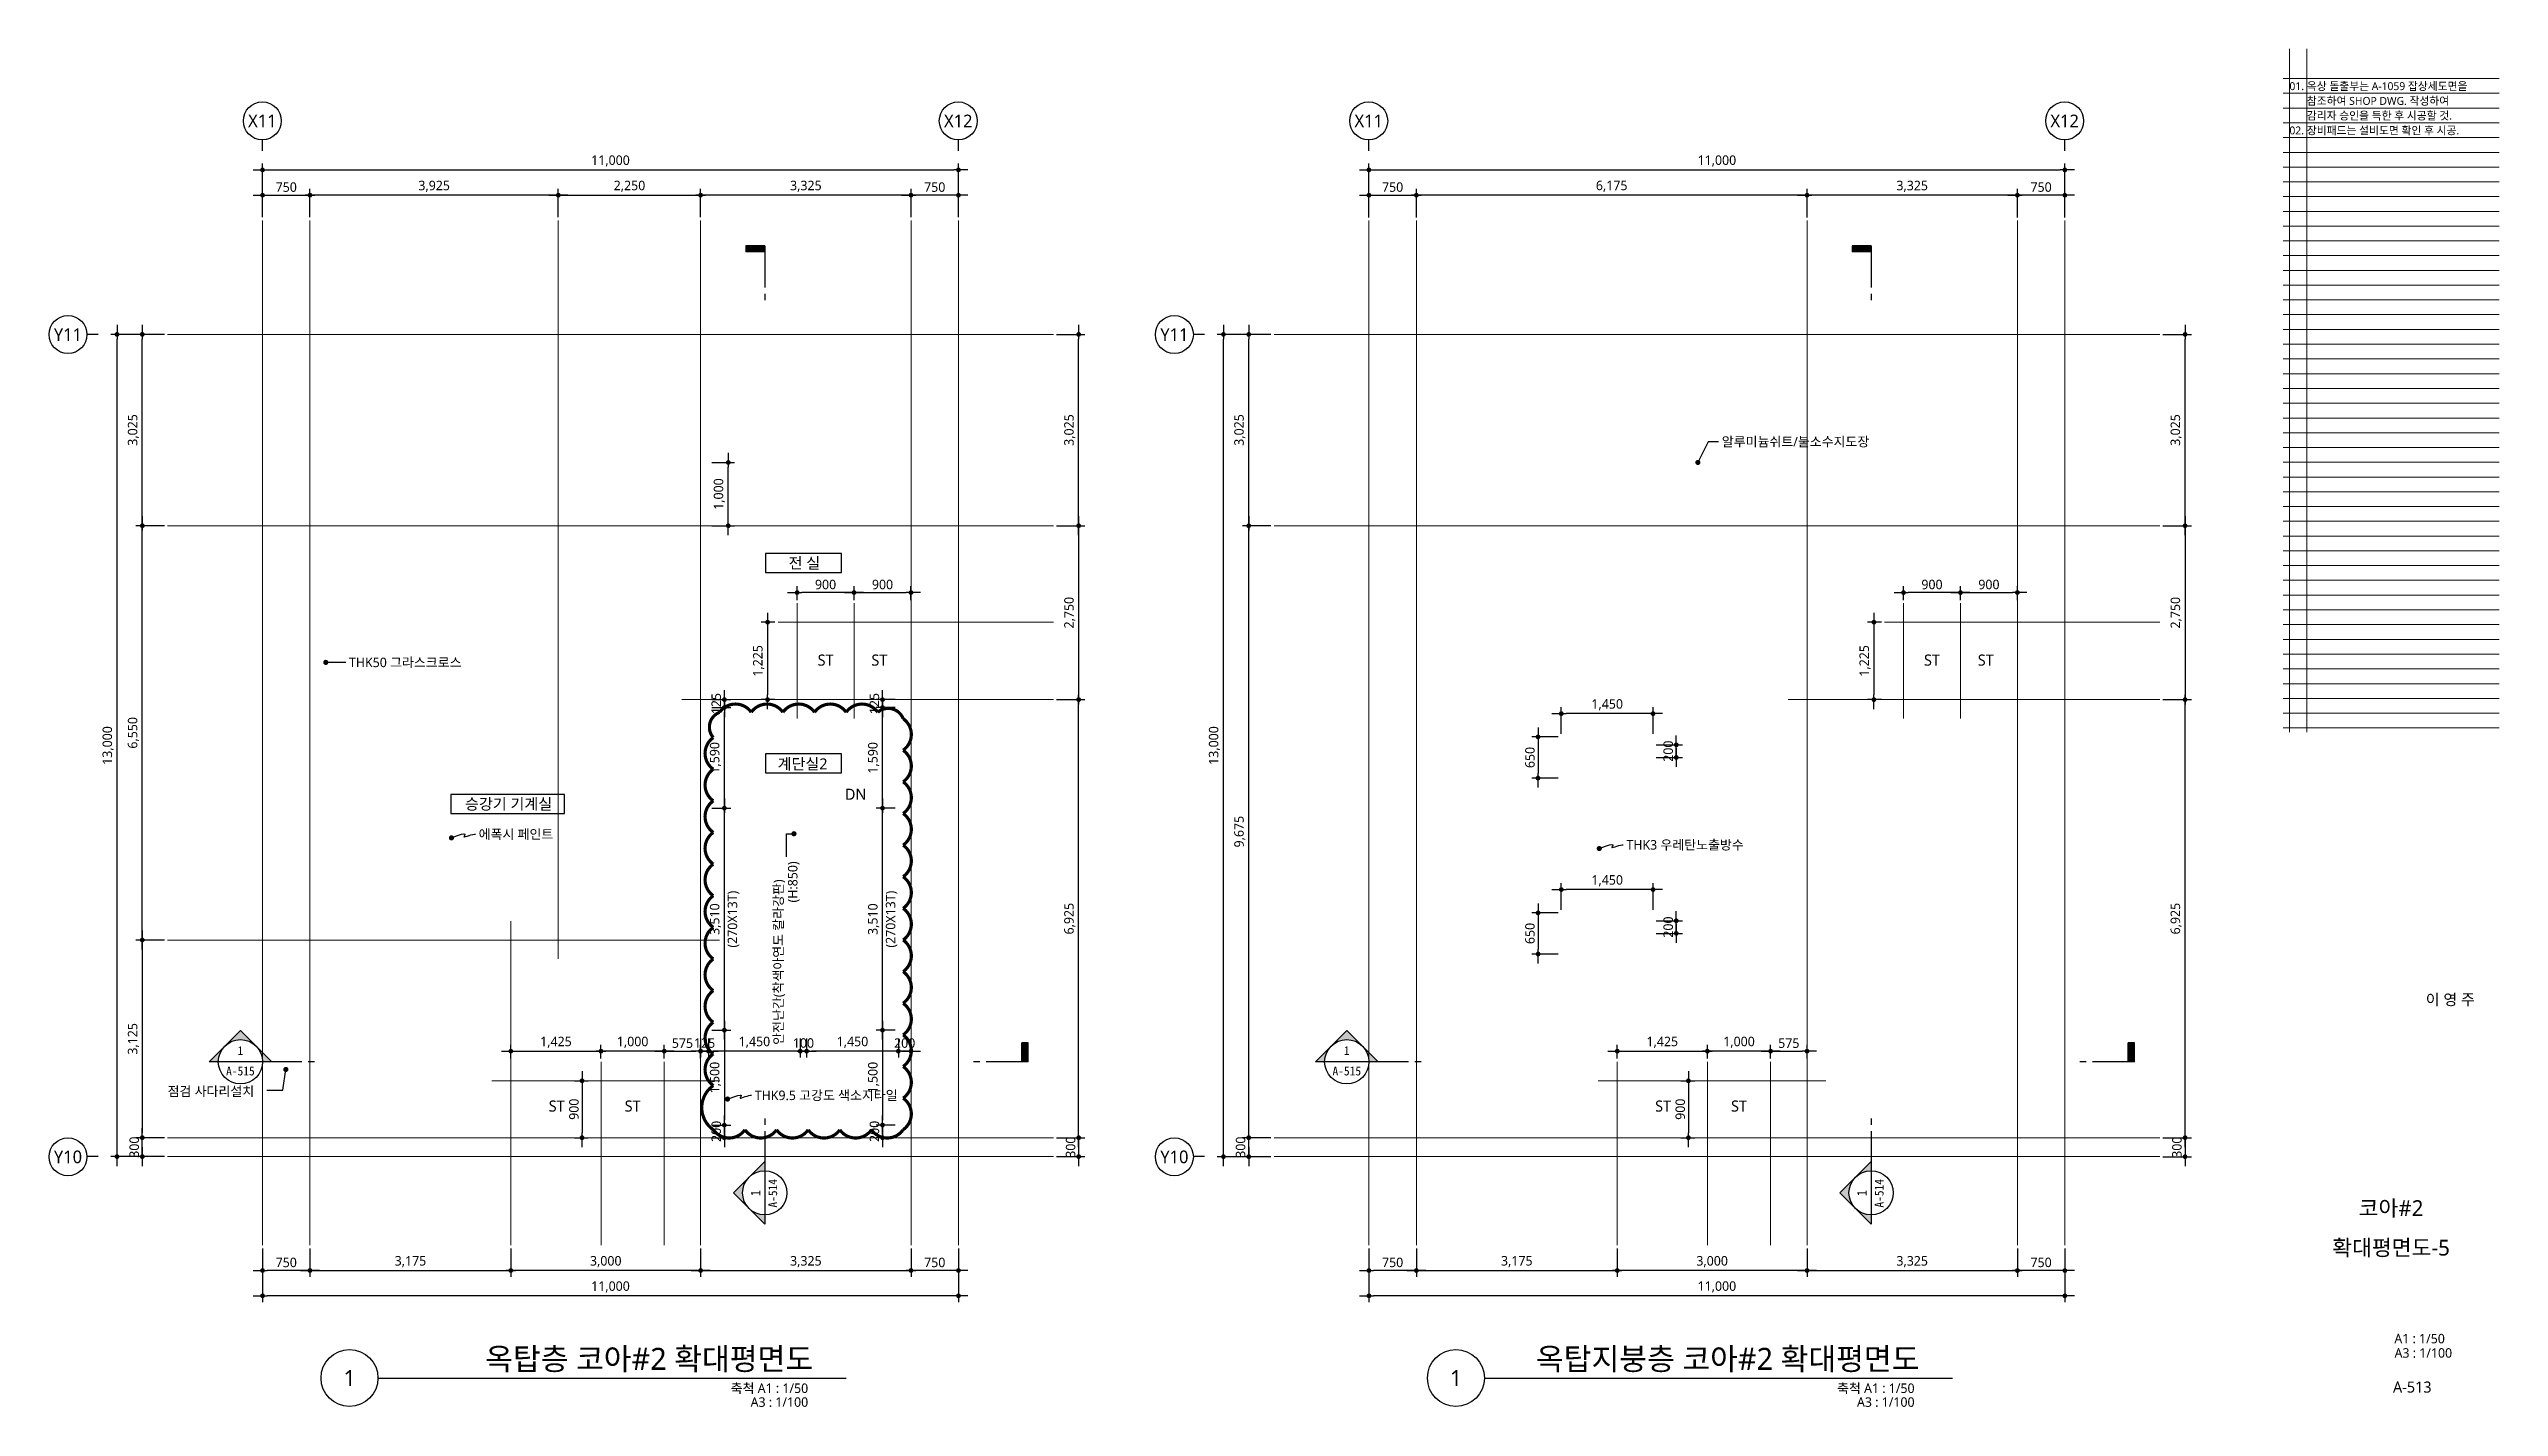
# Model space of a CAD drawing. Header units: millimetres. Extents: x 3320976 to 3527701, y 1183647 to 1243117.
# Drawn here: x 3488976 to 3527701, y 1183647 to 1205117 of the extents above; entities that cross this region are included whole.
import ezdxf
from ezdxf.enums import TextEntityAlignment as Align

# ---------------------------------------------------------------- set-up
doc = ezdxf.new("R2010")
doc.units = ezdxf.units.MM
doc.header["$MEASUREMENT"] = 0
doc.linetypes.add('CEN', pattern=[62, 60, -1, 0, -1])
doc.layers.get('0').update_dxf_attribs({"linetype": 'CONTINUOUS'})
for name, color, linetype, lineweight in [('A-AXIS-BUBL', 7, 'CONTINUOUS', 25), ('A-BORD-TEXT', 3, 'CONTINUOUS', 25), ('A-CNTL', 1, 'CEN', 15), ('A-DIMS', 7, 'CONTINUOUS', 25), ('A-MKXS-LEAD', 7, 'CONTINUOUS', 25), ('A-MKXS-MAK1', 3, 'CONTINUOUS', 25), ('A-MKXS-TEXT1', 3, 'CONTINUOUS', 25), ('A-MKXS-TEXT2', 7, 'CONTINUOUS', 25), ('A-MKXX-NAME', 3, 'CONTINUOUS', 25), ('A-MKXX-SYMB', 7, 'CONTINUOUS', 25), ('A-XXXX-SYMB', 7, 'CONTINUOUS', 25), ('A-XXXX-TXT1', 3, 'CONTINUOUS', 25), ('A-XXXX-TXT2', 3, 'CONTINUOUS', 25), ('REV-202205', 20, 'CONTINUOUS', 25)]:
    doc.layers.add(name, color=color, linetype=linetype, lineweight=lineweight)
doc.layers.add('A-XXXX-NPLT', color=144, linetype='CONTINUOUS', lineweight=15, plot=False)
doc.styles.add('HY울릉도L', font='')
doc.styles.add('돋움체', font='')
doc.styles.add('맑은 고딕', font='malgun.ttf')
doc.styles.add('맑은고딕', font='malgun.ttf')
doc.styles.get('HY울릉도L').set_extended_font_data('HYwulM')
doc.styles.get('돋움체').set_extended_font_data('DotumChe')
doc.dimstyles.new('CDIM', dxfattribs={"dimtxt": 3, "dimasz": 1.5, "dimexe": 2, "dimexo": 1, "dimgap": 1, "dimtad": 1, "dimdec": 0, "dimrnd": 0.5, "dimzin": 0, "dimdsep": 32, "dimlunit": 6, "dimtxsty": 'HY울릉도L', "dimblk1": '_CIDOT', "dimblk2": '_CIDOT', "dimsah": 1, "dimcen": 5.5, "dimclrd": 2, "dimclre": 2, "dimclrt": 7, "dimadec": 0, "dimazin": 0, "dimtfac": 1, "dimtdec": 0, "dimtix": 1, "dimtmove": 2, "dimatfit": 1, "dimldrblk": '_CIDOT', "dimfxl": 1, "dimtolj": 1, "dimtzin": 0, "dimlwd": -1, "dimarcsym": 0})

msp = doc.modelspace()

# ---------------------------------------------------------------- texts
at = {"layer": 'A-BORD-TEXT', "style": '맑은고딕'}
for s, height, p in [('이 영 주', 175, (3527320.6, 1190001.5)), ('A1 : 1/50', 150, (3526845.7, 1184653.9)), ('A3 : 1/100', 150, (3526960.7, 1184427.1)), ('A-513', 175, (3526636, 1183875.3))]:
    msp.add_text(s, height=height, dxfattribs=at).set_placement(p, align=Align.RIGHT)
for s, p in [('코아#2', (3525995, 1186791.7)), ('확대평면도-5', (3525995, 1186166.7))]:
    msp.add_text(s, height=250, dxfattribs=at).set_placement(p, align=Align.MIDDLE_CENTER)
at = {"layer": 'A-MKXS-TEXT1', "style": '맑은고딕'}
for s, p in [('알루미늄쉬트/불소수지도장', (3515416.9, 1198908.5)), ('THK50 그라스크로스', (3493718.3, 1195419.3)), ('에폭시 페인트', (3495767.3, 1192703.8)), ('THK3 우레탄노출방수', (3513909.5, 1192534.9)), ('점검 사다리설치', (3490851.3, 1188639.1)), ('THK9.5 고강도 색소지타일', (3500131.7, 1188574.9))]:
    msp.add_text(s, height=150, dxfattribs=at).set_placement(p, align=Align.MIDDLE_LEFT)
for s, p in [('안전난간(착색아연도 칼라강판)', (3500503.9, 1189373.5)), ('(H:850)', (3500731.4, 1191623.9))]:
    msp.add_text(s, height=150, rotation=90, dxfattribs=at).set_placement(p, align=Align.MIDDLE_LEFT)
at = {"layer": 'A-MKXX-NAME', "style": '맑은고딕'}
for s, p in [('전 실', (3500915.8, 1196989.2)), ('ST', (3501251.3, 1195455.4)), ('ST', (3502101.3, 1195455.4)), ('ST', (3518738.8, 1195455.4)), ('ST', (3519588.8, 1195455.4)), ('계단실2', (3500887.2, 1193813.9)), ('승강기 기계실', (3496240.8, 1193180.4)), ('DN', (3501726.3, 1193334.2)), ('ST', (3497001.3, 1188405.4)), ('ST', (3498201.3, 1188405.4)), ('ST', (3514488.8, 1188405.4)), ('ST', (3515688.8, 1188405.4))]:
    msp.add_text(s, height=175, dxfattribs=at).set_placement(p, align=Align.MIDDLE_CENTER)
at = {"layer": 'A-XXXX-TXT1', "style": '맑은고딕'}
for s, p in [('옥탑층 코아#2 확대평면도', (3501054.3, 1184128.1)), ('옥탑지붕층 코아#2 확대평면도', (3518541.8, 1184128.1))]:
    msp.add_text(s, height=350, dxfattribs=at).set_placement(p, align=Align.BOTTOM_RIGHT)
for p in [(3493726.3, 1184105.4), (3511213.8, 1184105.4)]:
    msp.add_text('1', height=250, dxfattribs=at).set_placement(p, align=Align.MIDDLE)
for s, p in [('축척 A1 : 1/50', (3500976.4, 1184019.3)), ('축척 A1 : 1/50', (3518463.9, 1184019.3)), ('A3 : 1/100', (3500976.4, 1183800.4)), ('A3 : 1/100', (3518463.9, 1183800.4))]:
    msp.add_text(s, height=150, dxfattribs=at).set_placement(p, align=Align.TOP_RIGHT)
at = {"layer": 'A-XXXX-TXT2', "ltscale": 0.2, "style": '맑은고딕'}
for s, p in [('X11', (3509835.9, 1203980.4)), ('X12', (3520835.9, 1203980.4)), ('Y11', (3506763.8, 1200602.5)), ('Y10', (3506763.8, 1187602.5))]:
    msp.add_text(s, height=200, dxfattribs=at).set_placement(p, align=Align.MIDDLE)

# ---------------------------------------------------------------- blocks, each defined once
blk = doc.blocks.new('_CIDOT')
at = {"color": 0, "linetype": 'ByBlock'}
blk.add_line((2, 0), (-1, 0), dxfattribs=at)
at = {"color": 0, "linetype": 'ByBlock', "const_width": 0.5}
blk.add_lwpolyline([(-0.25, 0, 1), (0.25, 0, 1)], format="xyb", close=True, dxfattribs=at)
blk = doc.blocks.new('*D187')
at = {"layer": 'A-DIMS', "lineweight": -2, "transparency": 16777216}
for p, q in [((0, 1850), (0, 2700)), ((11000, 1850), (11000, 2700))]:
    blk.add_line(p, q, dxfattribs=at)
at = {"layer": 'A-DIMS', "transparency": 16777216}
blk.add_line((75, 2600), (10925, 2600), dxfattribs=at)
at = {"layer": 'A-DIMS', "transparency": 16777216, "xscale": 75, "yscale": 75, "zscale": 75, "rotation": 180}
blk.add_blockref('_CIDOT', (0, 2600), dxfattribs=at)
at = {"layer": 'A-DIMS', "transparency": 16777216, "xscale": 75, "yscale": 75, "zscale": 75}
blk.add_blockref('_CIDOT', (11000, 2600), dxfattribs=at)
at = {"layer": 'A-DIMS', "color": 3, "transparency": 16777216, "insert": (5500, 2740), "char_height": 150, "attachment_point": 5, "style": '맑은고딕'}
blk.add_mtext('\\A1;11,000', dxfattribs=at)
blk = doc.blocks.new('*D188')
at = {"layer": 'A-DIMS', "lineweight": -2, "transparency": 16777216}
for p, q in [((0, 1850), (0, 2300)), ((750, 1850), (750, 2300))]:
    blk.add_line(p, q, dxfattribs=at)
at = {"layer": 'A-DIMS', "transparency": 16777216}
blk.add_line((75, 2200), (675, 2200), dxfattribs=at)
at = {"layer": 'A-DIMS', "transparency": 16777216, "xscale": 75, "yscale": 75, "zscale": 75, "rotation": 180}
blk.add_blockref('_CIDOT', (0, 2200), dxfattribs=at)
at = {"layer": 'A-DIMS', "transparency": 16777216, "xscale": 75, "yscale": 75, "zscale": 75}
blk.add_blockref('_CIDOT', (750, 2200), dxfattribs=at)
at = {"layer": 'A-DIMS', "color": 3, "transparency": 16777216, "insert": (375, 2327), "char_height": 150, "attachment_point": 5, "style": '맑은고딕'}
blk.add_mtext('\\A1;750', dxfattribs=at)
blk = doc.blocks.new('*D189')
at = {"layer": 'A-DIMS', "lineweight": -2, "transparency": 16777216}
for p, q in [((-1550, 0), (-2400, 0)), ((-1550, -13000), (-2400, -13000))]:
    blk.add_line(p, q, dxfattribs=at)
at = {"layer": 'A-DIMS', "transparency": 16777216}
blk.add_line((-2300, -12925), (-2300, -75), dxfattribs=at)
at = {"layer": 'A-DIMS', "transparency": 16777216, "xscale": 75, "yscale": 75, "zscale": 75}
for p, rotation in [((-2300, 0), 90), ((-2300, -13000), 270)]:
    blk.add_blockref('_CIDOT', p, dxfattribs=dict(at, rotation=rotation))
at = {"layer": 'A-DIMS', "color": 3, "transparency": 16777216, "insert": (-2440, -6500), "char_height": 150, "attachment_point": 5, "rotation": 90, "style": '맑은고딕'}
blk.add_mtext('\\A1;13,000', dxfattribs=at)
blk = doc.blocks.new('*D190')
at = {"layer": 'A-DIMS', "lineweight": -2, "transparency": 16777216}
for p, q in [((12550, 0), (13000, 0)), ((12550, -3025), (13000, -3025))]:
    blk.add_line(p, q, dxfattribs=at)
at = {"layer": 'A-DIMS', "transparency": 16777216}
blk.add_line((12900, -2950), (12900, -75), dxfattribs=at)
at = {"layer": 'A-DIMS', "transparency": 16777216, "xscale": 75, "yscale": 75, "zscale": 75}
for p, rotation in [((12900, 0), 90), ((12900, -3025), 270)]:
    blk.add_blockref('_CIDOT', p, dxfattribs=dict(at, rotation=rotation))
at = {"layer": 'A-DIMS', "color": 3, "transparency": 16777216, "insert": (12760, -1513), "char_height": 150, "attachment_point": 5, "rotation": 90, "style": '맑은고딕'}
blk.add_mtext('\\A1;3,025', dxfattribs=at)
blk = doc.blocks.new('*D191')
at = {"layer": 'A-DIMS', "lineweight": -2, "transparency": 16777216}
for p, q in [((-1550, -12700), (-2000, -12700)), ((-1550, -13000), (-2000, -13000))]:
    blk.add_line(p, q, dxfattribs=at)
at = {"layer": 'A-DIMS', "transparency": 16777216}
for p, q in [((-1900, -12625), (-1900, -12550)), ((-1900, -13000), (-1900, -12700)), ((-1900, -13075), (-1900, -13150))]:
    blk.add_line(p, q, dxfattribs=at)
at = {"layer": 'A-DIMS', "transparency": 16777216, "xscale": 75, "yscale": 75, "zscale": 75}
for p, rotation in [((-1900, -12700), 270), ((-1900, -13000), 90)]:
    blk.add_blockref('_CIDOT', p, dxfattribs=dict(at, rotation=rotation))
at = {"layer": 'A-DIMS', "color": 3, "transparency": 16777216, "insert": (-2027, -12850), "char_height": 150, "attachment_point": 5, "rotation": 90, "style": '맑은고딕'}
blk.add_mtext('\\A1;300', dxfattribs=at)
blk = doc.blocks.new('*D192')
at = {"layer": 'A-DIMS', "lineweight": -2, "transparency": 16777216}
for p, q in [((-1550, 0), (-2000, 0)), ((-1550, -3025), (-2000, -3025))]:
    blk.add_line(p, q, dxfattribs=at)
at = {"layer": 'A-DIMS', "transparency": 16777216}
blk.add_line((-1900, -2950), (-1900, -75), dxfattribs=at)
at = {"layer": 'A-DIMS', "transparency": 16777216, "xscale": 75, "yscale": 75, "zscale": 75}
for p, rotation in [((-1900, 0), 90), ((-1900, -3025), 270)]:
    blk.add_blockref('_CIDOT', p, dxfattribs=dict(at, rotation=rotation))
at = {"layer": 'A-DIMS', "color": 3, "transparency": 16777216, "insert": (-2040, -1512), "char_height": 150, "attachment_point": 5, "rotation": 90, "style": '맑은고딕'}
blk.add_mtext('\\A1;3,025', dxfattribs=at)
blk = doc.blocks.new('*D193')
at = {"layer": 'A-DIMS', "lineweight": -2, "transparency": 16777216}
for p, q in [((0, -14450), (0, -14900)), ((750, -14450), (750, -14900))]:
    blk.add_line(p, q, dxfattribs=at)
at = {"layer": 'A-DIMS', "transparency": 16777216}
blk.add_line((675, -14800), (75, -14800), dxfattribs=at)
at = {"layer": 'A-DIMS', "transparency": 16777216, "xscale": 75, "yscale": 75, "zscale": 75, "rotation": 180}
blk.add_blockref('_CIDOT', (0, -14800), dxfattribs=at)
at = {"layer": 'A-DIMS', "transparency": 16777216, "xscale": 75, "yscale": 75, "zscale": 75}
blk.add_blockref('_CIDOT', (750, -14800), dxfattribs=at)
at = {"layer": 'A-DIMS', "color": 3, "transparency": 16777216, "insert": (375, -14673), "char_height": 150, "attachment_point": 5, "style": '맑은고딕'}
blk.add_mtext('\\A1;750', dxfattribs=at)
blk = doc.blocks.new('*D194')
at = {"layer": 'A-DIMS', "lineweight": -2, "transparency": 16777216}
for p, q in [((10250, -14450), (10250, -14900)), ((11000, -14450), (11000, -14900))]:
    blk.add_line(p, q, dxfattribs=at)
at = {"layer": 'A-DIMS', "transparency": 16777216}
blk.add_line((10925, -14800), (10325, -14800), dxfattribs=at)
at = {"layer": 'A-DIMS', "transparency": 16777216, "xscale": 75, "yscale": 75, "zscale": 75, "rotation": 180}
blk.add_blockref('_CIDOT', (10250, -14800), dxfattribs=at)
at = {"layer": 'A-DIMS', "transparency": 16777216, "xscale": 75, "yscale": 75, "zscale": 75}
blk.add_blockref('_CIDOT', (11000, -14800), dxfattribs=at)
at = {"layer": 'A-DIMS', "color": 3, "transparency": 16777216, "insert": (10625, -14673), "char_height": 150, "attachment_point": 5, "style": '맑은고딕'}
blk.add_mtext('\\A1;750', dxfattribs=at)
blk = doc.blocks.new('*D195')
at = {"layer": 'A-DIMS', "lineweight": -2, "transparency": 16777216}
for p, q in [((6925, -14450), (6925, -14900)), ((10250, -14450), (10250, -14900))]:
    blk.add_line(p, q, dxfattribs=at)
at = {"layer": 'A-DIMS', "transparency": 16777216}
blk.add_line((7000, -14800), (10175, -14800), dxfattribs=at)
at = {"layer": 'A-DIMS', "transparency": 16777216, "xscale": 75, "yscale": 75, "zscale": 75, "rotation": 180}
blk.add_blockref('_CIDOT', (6925, -14800), dxfattribs=at)
at = {"layer": 'A-DIMS', "transparency": 16777216, "xscale": 75, "yscale": 75, "zscale": 75}
blk.add_blockref('_CIDOT', (10250, -14800), dxfattribs=at)
at = {"layer": 'A-DIMS', "color": 3, "transparency": 16777216, "insert": (8588, -14660), "char_height": 150, "attachment_point": 5, "style": '맑은고딕'}
blk.add_mtext('\\A1;3,325', dxfattribs=at)
blk = doc.blocks.new('*D196')
at = {"layer": 'A-DIMS', "lineweight": -2, "transparency": 16777216}
for p, q in [((750, -14450), (750, -14900)), ((3925, -14450), (3925, -14900))]:
    blk.add_line(p, q, dxfattribs=at)
at = {"layer": 'A-DIMS', "transparency": 16777216}
blk.add_line((825, -14800), (3850, -14800), dxfattribs=at)
at = {"layer": 'A-DIMS', "transparency": 16777216, "xscale": 75, "yscale": 75, "zscale": 75, "rotation": 180}
blk.add_blockref('_CIDOT', (750, -14800), dxfattribs=at)
at = {"layer": 'A-DIMS', "transparency": 16777216, "xscale": 75, "yscale": 75, "zscale": 75}
blk.add_blockref('_CIDOT', (3925, -14800), dxfattribs=at)
at = {"layer": 'A-DIMS', "color": 3, "transparency": 16777216, "insert": (2338, -14660), "char_height": 150, "attachment_point": 5, "style": '맑은고딕'}
blk.add_mtext('\\A1;3,175', dxfattribs=at)
blk = doc.blocks.new('*D197')
at = {"layer": 'A-DIMS', "lineweight": -2, "transparency": 16777216}
for p, q in [((12550, -3025), (13000, -3025)), ((12550, -5775), (13000, -5775))]:
    blk.add_line(p, q, dxfattribs=at)
at = {"layer": 'A-DIMS', "transparency": 16777216}
blk.add_line((12900, -3100), (12900, -5700), dxfattribs=at)
at = {"layer": 'A-DIMS', "transparency": 16777216, "xscale": 75, "yscale": 75, "zscale": 75}
for p, rotation in [((12900, -3025), 90), ((12900, -5775), 270)]:
    blk.add_blockref('_CIDOT', p, dxfattribs=dict(at, rotation=rotation))
at = {"layer": 'A-DIMS', "color": 3, "transparency": 16777216, "insert": (12760, -4400), "char_height": 150, "attachment_point": 5, "rotation": 90, "style": '맑은고딕'}
blk.add_mtext('\\A1;2,750', dxfattribs=at)
blk = doc.blocks.new('*D198')
at = {"layer": 'A-DIMS', "lineweight": -2, "transparency": 16777216}
for p, q in [((12550, -5775), (13000, -5775)), ((12550, -12700), (13000, -12700))]:
    blk.add_line(p, q, dxfattribs=at)
at = {"layer": 'A-DIMS', "transparency": 16777216}
blk.add_line((12900, -12625), (12900, -5850), dxfattribs=at)
at = {"layer": 'A-DIMS', "transparency": 16777216, "xscale": 75, "yscale": 75, "zscale": 75}
for p, rotation in [((12900, -5775), 90), ((12900, -12700), 270)]:
    blk.add_blockref('_CIDOT', p, dxfattribs=dict(at, rotation=rotation))
at = {"layer": 'A-DIMS', "color": 3, "transparency": 16777216, "insert": (12760, -9238), "char_height": 150, "attachment_point": 5, "rotation": 90, "style": '맑은고딕'}
blk.add_mtext('\\A1;6,925', dxfattribs=at)
blk = doc.blocks.new('*D199')
at = {"layer": 'A-DIMS', "lineweight": -2, "transparency": 16777216}
for p, q in [((12550, -12700), (13000, -12700)), ((12550, -13000), (13000, -13000))]:
    blk.add_line(p, q, dxfattribs=at)
at = {"layer": 'A-DIMS', "transparency": 16777216}
for p, q in [((12900, -12625), (12900, -12550)), ((12900, -12700), (12900, -13000)), ((12900, -13075), (12900, -13150))]:
    blk.add_line(p, q, dxfattribs=at)
at = {"layer": 'A-DIMS', "transparency": 16777216, "xscale": 75, "yscale": 75, "zscale": 75}
for p, rotation in [((12900, -12700), 270), ((12900, -13000), 90)]:
    blk.add_blockref('_CIDOT', p, dxfattribs=dict(at, rotation=rotation))
at = {"layer": 'A-DIMS', "color": 3, "transparency": 16777216, "insert": (12773, -12850), "char_height": 150, "attachment_point": 5, "rotation": 90, "style": '맑은고딕'}
blk.add_mtext('\\A1;300', dxfattribs=at)
blk = doc.blocks.new('*D200')
at = {"layer": 'A-DIMS', "lineweight": -2, "transparency": 16777216}
for p, q in [((-1550, -9575), (-2000, -9575)), ((-1550, -12700), (-2000, -12700))]:
    blk.add_line(p, q, dxfattribs=at)
at = {"layer": 'A-DIMS', "transparency": 16777216}
blk.add_line((-1900, -9650), (-1900, -12625), dxfattribs=at)
at = {"layer": 'A-DIMS', "transparency": 16777216, "xscale": 75, "yscale": 75, "zscale": 75}
for p, rotation in [((-1900, -9575), 90), ((-1900, -12700), 270)]:
    blk.add_blockref('_CIDOT', p, dxfattribs=dict(at, rotation=rotation))
at = {"layer": 'A-DIMS', "color": 3, "transparency": 16777216, "insert": (-2040, -11138), "char_height": 150, "attachment_point": 5, "rotation": 90, "style": '맑은고딕'}
blk.add_mtext('\\A1;3,125', dxfattribs=at)
blk = doc.blocks.new('*D201')
at = {"layer": 'A-DIMS', "lineweight": -2, "transparency": 16777216}
for p, q in [((-1550, -3025), (-2000, -3025)), ((-1550, -9575), (-2000, -9575))]:
    blk.add_line(p, q, dxfattribs=at)
at = {"layer": 'A-DIMS', "transparency": 16777216}
blk.add_line((-1900, -9500), (-1900, -3100), dxfattribs=at)
at = {"layer": 'A-DIMS', "transparency": 16777216, "xscale": 75, "yscale": 75, "zscale": 75}
for p, rotation in [((-1900, -3025), 90), ((-1900, -9575), 270)]:
    blk.add_blockref('_CIDOT', p, dxfattribs=dict(at, rotation=rotation))
at = {"layer": 'A-DIMS', "color": 3, "transparency": 16777216, "insert": (-2040, -6300), "char_height": 150, "attachment_point": 5, "rotation": 90, "style": '맑은고딕'}
blk.add_mtext('\\A1;6,550', dxfattribs=at)
blk = doc.blocks.new('*D202')
at = {"layer": 'A-DIMS', "lineweight": -2, "transparency": 16777216}
for p, q in [((3925, -14450), (3925, -14900)), ((6925, -14450), (6925, -14900))]:
    blk.add_line(p, q, dxfattribs=at)
at = {"layer": 'A-DIMS', "transparency": 16777216}
blk.add_line((6850, -14800), (4000, -14800), dxfattribs=at)
at = {"layer": 'A-DIMS', "transparency": 16777216, "xscale": 75, "yscale": 75, "zscale": 75, "rotation": 180}
blk.add_blockref('_CIDOT', (3925, -14800), dxfattribs=at)
at = {"layer": 'A-DIMS', "transparency": 16777216, "xscale": 75, "yscale": 75, "zscale": 75}
blk.add_blockref('_CIDOT', (6925, -14800), dxfattribs=at)
at = {"layer": 'A-DIMS', "color": 3, "transparency": 16777216, "insert": (5425, -14660), "char_height": 150, "attachment_point": 5, "style": '맑은고딕'}
blk.add_mtext('\\A1;3,000', dxfattribs=at)
blk = doc.blocks.new('*D203')
at = {"layer": 'A-DIMS', "lineweight": -2, "transparency": 16777216}
for p, q in [((10250, 1850), (10250, 2300)), ((11000, 1850), (11000, 2300))]:
    blk.add_line(p, q, dxfattribs=at)
at = {"layer": 'A-DIMS', "transparency": 16777216}
blk.add_line((10925, 2200), (10325, 2200), dxfattribs=at)
at = {"layer": 'A-DIMS', "transparency": 16777216, "xscale": 75, "yscale": 75, "zscale": 75, "rotation": 180}
blk.add_blockref('_CIDOT', (10250, 2200), dxfattribs=at)
at = {"layer": 'A-DIMS', "transparency": 16777216, "xscale": 75, "yscale": 75, "zscale": 75}
blk.add_blockref('_CIDOT', (11000, 2200), dxfattribs=at)
at = {"layer": 'A-DIMS', "color": 3, "transparency": 16777216, "insert": (10625, 2327), "char_height": 150, "attachment_point": 5, "style": '맑은고딕'}
blk.add_mtext('\\A1;750', dxfattribs=at)
blk = doc.blocks.new('*D204')
at = {"layer": 'A-DIMS', "lineweight": -2, "transparency": 16777216}
for p, q in [((6925, 1850), (6925, 2300)), ((10250, 1850), (10250, 2300))]:
    blk.add_line(p, q, dxfattribs=at)
at = {"layer": 'A-DIMS', "transparency": 16777216}
blk.add_line((10175, 2200), (7000, 2200), dxfattribs=at)
at = {"layer": 'A-DIMS', "transparency": 16777216, "xscale": 75, "yscale": 75, "zscale": 75, "rotation": 180}
blk.add_blockref('_CIDOT', (6925, 2200), dxfattribs=at)
at = {"layer": 'A-DIMS', "transparency": 16777216, "xscale": 75, "yscale": 75, "zscale": 75}
blk.add_blockref('_CIDOT', (10250, 2200), dxfattribs=at)
at = {"layer": 'A-DIMS', "color": 3, "transparency": 16777216, "insert": (8588, 2340), "char_height": 150, "attachment_point": 5, "style": '맑은고딕'}
blk.add_mtext('\\A1;3,325', dxfattribs=at)
blk = doc.blocks.new('*D205')
at = {"layer": 'A-DIMS', "lineweight": -2, "transparency": 16777216}
for p, q in [((750, 1850), (750, 2300)), ((4675, 1850), (4675, 2300))]:
    blk.add_line(p, q, dxfattribs=at)
at = {"layer": 'A-DIMS', "transparency": 16777216}
blk.add_line((4600, 2200), (825, 2200), dxfattribs=at)
at = {"layer": 'A-DIMS', "transparency": 16777216, "xscale": 75, "yscale": 75, "zscale": 75, "rotation": 180}
blk.add_blockref('_CIDOT', (750, 2200), dxfattribs=at)
at = {"layer": 'A-DIMS', "transparency": 16777216, "xscale": 75, "yscale": 75, "zscale": 75}
blk.add_blockref('_CIDOT', (4675, 2200), dxfattribs=at)
at = {"layer": 'A-DIMS', "color": 3, "transparency": 16777216, "insert": (2713, 2340), "char_height": 150, "attachment_point": 5, "style": '맑은고딕'}
blk.add_mtext('\\A1;3,925', dxfattribs=at)
blk = doc.blocks.new('*D206')
at = {"layer": 'A-DIMS', "lineweight": -2, "transparency": 16777216}
for p, q in [((4675, 1850), (4675, 2300)), ((6925, 1850), (6925, 2300))]:
    blk.add_line(p, q, dxfattribs=at)
at = {"layer": 'A-DIMS', "transparency": 16777216}
blk.add_line((4750, 2200), (6850, 2200), dxfattribs=at)
at = {"layer": 'A-DIMS', "transparency": 16777216, "xscale": 75, "yscale": 75, "zscale": 75, "rotation": 180}
blk.add_blockref('_CIDOT', (4675, 2200), dxfattribs=at)
at = {"layer": 'A-DIMS', "transparency": 16777216, "xscale": 75, "yscale": 75, "zscale": 75}
blk.add_blockref('_CIDOT', (6925, 2200), dxfattribs=at)
at = {"layer": 'A-DIMS', "color": 3, "transparency": 16777216, "insert": (5800, 2340), "char_height": 150, "attachment_point": 5, "style": '맑은고딕'}
blk.add_mtext('\\A1;2,250', dxfattribs=at)
blk = doc.blocks.new('*D207')
at = {"layer": 'A-DIMS', "lineweight": -2, "transparency": 16777216}
for p, q in [((0, -14450), (0, -15300)), ((11000, -14450), (11000, -15300))]:
    blk.add_line(p, q, dxfattribs=at)
at = {"layer": 'A-DIMS', "transparency": 16777216}
blk.add_line((10925, -15200), (75, -15200), dxfattribs=at)
at = {"layer": 'A-DIMS', "transparency": 16777216, "xscale": 75, "yscale": 75, "zscale": 75, "rotation": 180}
blk.add_blockref('_CIDOT', (0, -15200), dxfattribs=at)
at = {"layer": 'A-DIMS', "transparency": 16777216, "xscale": 75, "yscale": 75, "zscale": 75}
blk.add_blockref('_CIDOT', (11000, -15200), dxfattribs=at)
at = {"layer": 'A-DIMS', "color": 3, "transparency": 16777216, "insert": (5500, -15060), "char_height": 150, "attachment_point": 5, "style": '맑은고딕'}
blk.add_mtext('\\A1;11,000', dxfattribs=at)
blk = doc.blocks.new('*D149')
at = {"layer": 'A-DIMS', "lineweight": -2, "transparency": 16777216}
for p, q in [((3497701, 1189155), (3497701, 1189373)), ((3498701, 1189155), (3498701, 1189373))]:
    blk.add_line(p, q, dxfattribs=at)
at = {"layer": 'A-DIMS', "transparency": 16777216}
blk.add_line((3498626, 1189273), (3497776, 1189273), dxfattribs=at)
at = {"layer": 'A-DIMS', "transparency": 16777216, "xscale": 75, "yscale": 75, "zscale": 75, "rotation": 180}
blk.add_blockref('_CIDOT', (3497701, 1189273), dxfattribs=at)
at = {"layer": 'A-DIMS', "transparency": 16777216, "xscale": 75, "yscale": 75, "zscale": 75}
blk.add_blockref('_CIDOT', (3498701, 1189273), dxfattribs=at)
at = {"layer": 'A-DIMS', "color": 3, "transparency": 16777216, "insert": (3498201, 1189413), "char_height": 150, "attachment_point": 5, "style": '맑은고딕'}
blk.add_mtext('\\A1;1,000', dxfattribs=at)
blk = doc.blocks.new('*D150')
at = {"layer": 'A-DIMS', "lineweight": -2, "transparency": 16777216}
for p, q in [((3496276, 1189155), (3496276, 1189373)), ((3497701, 1189155), (3497701, 1189373))]:
    blk.add_line(p, q, dxfattribs=at)
at = {"layer": 'A-DIMS', "transparency": 16777216}
blk.add_line((3496351, 1189273), (3497626, 1189273), dxfattribs=at)
at = {"layer": 'A-DIMS', "transparency": 16777216, "xscale": 75, "yscale": 75, "zscale": 75, "rotation": 180}
blk.add_blockref('_CIDOT', (3496276, 1189273), dxfattribs=at)
at = {"layer": 'A-DIMS', "transparency": 16777216, "xscale": 75, "yscale": 75, "zscale": 75}
blk.add_blockref('_CIDOT', (3497701, 1189273), dxfattribs=at)
at = {"layer": 'A-DIMS', "color": 3, "transparency": 16777216, "insert": (3496989, 1189413), "char_height": 150, "attachment_point": 5, "style": '맑은고딕'}
blk.add_mtext('\\A1;1,425', dxfattribs=at)
blk = doc.blocks.new('*D151')
at = {"layer": 'A-DIMS', "lineweight": -2, "transparency": 16777216}
for p, q in [((3498701, 1189155), (3498701, 1189373)), ((3499276, 1189155), (3499276, 1189373))]:
    blk.add_line(p, q, dxfattribs=at)
at = {"layer": 'A-DIMS', "transparency": 16777216}
blk.add_line((3498776, 1189273), (3499201, 1189273), dxfattribs=at)
at = {"layer": 'A-DIMS', "transparency": 16777216, "xscale": 75, "yscale": 75, "zscale": 75, "rotation": 180}
blk.add_blockref('_CIDOT', (3498701, 1189273), dxfattribs=at)
at = {"layer": 'A-DIMS', "transparency": 16777216, "xscale": 75, "yscale": 75, "zscale": 75}
blk.add_blockref('_CIDOT', (3499276, 1189273), dxfattribs=at)
at = {"layer": 'A-DIMS', "color": 3, "transparency": 16777216, "insert": (3498989, 1189399), "char_height": 150, "attachment_point": 5, "style": '맑은고딕'}
blk.add_mtext('\\A1;575', dxfattribs=at)
blk = doc.blocks.new('*D152')
at = {"layer": 'A-DIMS', "lineweight": -2, "transparency": 16777216}
for p, q in [((3500801, 1196405), (3500801, 1196623)), ((3501701, 1196405), (3501701, 1196623))]:
    blk.add_line(p, q, dxfattribs=at)
at = {"layer": 'A-DIMS', "transparency": 16777216}
blk.add_line((3501626, 1196523), (3500876, 1196523), dxfattribs=at)
at = {"layer": 'A-DIMS', "transparency": 16777216, "xscale": 75, "yscale": 75, "zscale": 75, "rotation": 180}
blk.add_blockref('_CIDOT', (3500801, 1196523), dxfattribs=at)
at = {"layer": 'A-DIMS', "transparency": 16777216, "xscale": 75, "yscale": 75, "zscale": 75}
blk.add_blockref('_CIDOT', (3501701, 1196523), dxfattribs=at)
at = {"layer": 'A-DIMS', "color": 3, "transparency": 16777216, "insert": (3501251, 1196650), "char_height": 150, "attachment_point": 5, "style": '맑은고딕'}
blk.add_mtext('\\A1;900', dxfattribs=at)
blk = doc.blocks.new('*D153')
at = {"layer": 'A-DIMS', "lineweight": -2, "transparency": 16777216}
for p, q in [((3501701, 1196405), (3501701, 1196623)), ((3502601, 1196405), (3502601, 1196623))]:
    blk.add_line(p, q, dxfattribs=at)
at = {"layer": 'A-DIMS', "transparency": 16777216}
blk.add_line((3501776, 1196523), (3502526, 1196523), dxfattribs=at)
at = {"layer": 'A-DIMS', "transparency": 16777216, "xscale": 75, "yscale": 75, "zscale": 75, "rotation": 180}
blk.add_blockref('_CIDOT', (3501701, 1196523), dxfattribs=at)
at = {"layer": 'A-DIMS', "transparency": 16777216, "xscale": 75, "yscale": 75, "zscale": 75}
blk.add_blockref('_CIDOT', (3502601, 1196523), dxfattribs=at)
at = {"layer": 'A-DIMS', "color": 3, "transparency": 16777216, "insert": (3502151, 1196650), "char_height": 150, "attachment_point": 5, "style": '맑은고딕'}
blk.add_mtext('\\A1;900', dxfattribs=at)
blk = doc.blocks.new('*D154')
at = {"layer": 'A-DIMS', "lineweight": -2, "transparency": 16777216}
for p, q in [((3500451, 1196055), (3500234, 1196055)), ((3500451, 1194830), (3500234, 1194830))]:
    blk.add_line(p, q, dxfattribs=at)
at = {"layer": 'A-DIMS', "transparency": 16777216}
blk.add_line((3500334, 1195980), (3500334, 1194905), dxfattribs=at)
at = {"layer": 'A-DIMS', "transparency": 16777216, "xscale": 75, "yscale": 75, "zscale": 75}
for p, rotation in [((3500334, 1196055), 90), ((3500334, 1194830), 270)]:
    blk.add_blockref('_CIDOT', p, dxfattribs=dict(at, rotation=rotation))
at = {"layer": 'A-DIMS', "color": 3, "transparency": 16777216, "insert": (3500193, 1195443), "char_height": 150, "attachment_point": 5, "rotation": 90, "style": '맑은고딕'}
blk.add_mtext('\\A1;1,225', dxfattribs=at)
blk = doc.blocks.new('*D155')
at = {"layer": 'A-DIMS', "lineweight": -2, "transparency": 16777216}
for p, q in [((3497284, 1188805), (3497501, 1188805)), ((3497284, 1187905), (3497501, 1187905))]:
    blk.add_line(p, q, dxfattribs=at)
at = {"layer": 'A-DIMS', "transparency": 16777216}
blk.add_line((3497401, 1188730), (3497401, 1187980), dxfattribs=at)
at = {"layer": 'A-DIMS', "transparency": 16777216, "xscale": 75, "yscale": 75, "zscale": 75}
for p, rotation in [((3497401, 1188805), 90), ((3497401, 1187905), 270)]:
    blk.add_blockref('_CIDOT', p, dxfattribs=dict(at, rotation=rotation))
at = {"layer": 'A-DIMS', "color": 3, "transparency": 16777216, "insert": (3497274, 1188355), "char_height": 150, "attachment_point": 5, "rotation": 90, "style": '맑은고딕'}
blk.add_mtext('\\A1;900', dxfattribs=at)
blk = doc.blocks.new('CORE 2- 단면')
at = {"layer": 'A-MKXS-MAK1'}
h = blk.add_hatch(color=256, dxfattribs=at)
h.paths.add_polyline_path([(5095, 12859), (4847, 12611, 0.414214), (4847, 13106)])
h.paths.add_polyline_path([(4847, 12611), (4600, 12364), (4600, 12509, 0.198912)])
h.paths.add_polyline_path([(4847, 13106, 0.198912), (4600, 13209), (4600, 13354)])
for points in [[(537, 10486), (437, 10486), (437, 10786), (537, 10786)], [(4900, -2015), (4900, -2115), (4600, -2115), (4600, -2015)]]:
    blk.add_hatch(color=256, dxfattribs=at).paths.add_polyline_path(points)
h = blk.add_hatch(color=256, dxfattribs=at)
h.paths.add_polyline_path([(12887, 10291), (12639, 10538, 0.414214), (13134, 10538)])
h.paths.add_polyline_path([(12639, 10538), (12392, 10786), (12537, 10786, 0.198912)])
h.paths.add_polyline_path([(13134, 10538, 0.198912), (13237, 10786), (13382, 10786)])
for p, q in [((4600, 13354), (5095, 12859)), ((4600, 11886), (4600, 13354)), ((4600, 12364), (5095, 12859)), ((4600, 11686), (4600, 11786)), ((437, 10786), (1100, 10786)), ((437, 10786), (437, 10486)), ((437, 10486), (537, 10486)), ((537, 10786), (537, 10486)), ((1200, 10786), (1300, 10786)), ((11714, 10786), (11814, 10786)), ((11914, 10786), (13382, 10786)), ((12392, 10786), (12887, 10291)), ((13382, 10786), (12887, 10291)), ((4600, -1352), (4600, -1252)), ((4600, -2115), (4600, -1452)), ((4600, -2015), (4900, -2015)), ((4600, -2115), (4900, -2115)), ((4900, -2115), (4900, -2015))]:
    blk.add_line(p, q, dxfattribs=at)
for centre in [(4600, 12859), (12887, 10786)]:
    blk.add_circle(centre, 350, dxfattribs=at)
at = {"layer": 'A-MKXS-TEXT2', "style": '돋움체'}
for s, height, rotation, p in [('A-514', 140, 270, (4472, 12866)), ('1', 150, 270, (4744, 12863)), ('A-515', 140, 180, (12887, 10934)), ('1', 140, 180, (12887, 10611))]:
    blk.add_text(s, height=height, rotation=rotation, dxfattribs=at).set_placement(p, align=Align.MIDDLE)
blk = doc.blocks.new('*D413')
at = {"layer": 'A-DIMS', "lineweight": -2, "transparency": 16777216}
for p, q in [((3499401, 1189473), (3499401, 1189173)), ((3500851, 1189473), (3500851, 1189173))]:
    blk.add_line(p, q, dxfattribs=at)
at = {"layer": 'A-DIMS', "transparency": 16777216}
blk.add_line((3500776, 1189273), (3499476, 1189273), dxfattribs=at)
at = {"layer": 'A-DIMS', "transparency": 16777216, "xscale": 75, "yscale": 75, "zscale": 75, "rotation": 180}
blk.add_blockref('_CIDOT', (3499401, 1189273), dxfattribs=at)
at = {"layer": 'A-DIMS', "transparency": 16777216, "xscale": 75, "yscale": 75, "zscale": 75}
blk.add_blockref('_CIDOT', (3500851, 1189273), dxfattribs=at)
at = {"layer": 'A-DIMS', "color": 3, "transparency": 16777216, "insert": (3500126, 1189413), "char_height": 150, "attachment_point": 5, "style": '맑은고딕'}
blk.add_mtext('\\A1;1,450', dxfattribs=at)
blk = doc.blocks.new('*D414')
at = {"layer": 'A-DIMS', "transparency": 16777216}
for p, q in [((3499201, 1189273), (3499126, 1189273)), ((3499276, 1189273), (3499401, 1189273)), ((3499476, 1189273), (3499551, 1189273))]:
    blk.add_line(p, q, dxfattribs=at)
at = {"layer": 'A-DIMS', "lineweight": -2, "transparency": 16777216}
for p, q in [((3499276, 1189473), (3499276, 1189173)), ((3499401, 1189473), (3499401, 1189173))]:
    blk.add_line(p, q, dxfattribs=at)
at = {"layer": 'A-DIMS', "transparency": 16777216, "xscale": 75, "yscale": 75, "zscale": 75}
blk.add_blockref('_CIDOT', (3499276, 1189273), dxfattribs=at)
at = {"layer": 'A-DIMS', "transparency": 16777216, "xscale": 75, "yscale": 75, "zscale": 75, "rotation": 180}
blk.add_blockref('_CIDOT', (3499401, 1189273), dxfattribs=at)
at = {"layer": 'A-DIMS', "color": 3, "transparency": 16777216, "insert": (3499339, 1189401), "char_height": 150, "attachment_point": 5, "style": '맑은고딕'}
blk.add_mtext('\\A1;125', dxfattribs=at)
blk = doc.blocks.new('*D415')
at = {"layer": 'A-DIMS', "lineweight": -2, "transparency": 16777216}
for p, q in [((3499451, 1193115), (3499751, 1193115)), ((3499451, 1189605), (3499751, 1189605))]:
    blk.add_line(p, q, dxfattribs=at)
at = {"layer": 'A-DIMS', "transparency": 16777216}
blk.add_line((3499651, 1189680), (3499651, 1193040), dxfattribs=at)
at = {"layer": 'A-DIMS', "transparency": 16777216, "xscale": 75, "yscale": 75, "zscale": 75}
for p, rotation in [((3499651, 1193115), 90), ((3499651, 1189605), 270)]:
    blk.add_blockref('_CIDOT', p, dxfattribs=dict(at, rotation=rotation))
at = {"layer": 'A-DIMS', "color": 3, "transparency": 16777216, "char_height": 150, "attachment_point": 5, "rotation": 90, "style": '맑은고딕'}
for s, insert in [('\\A1;3,510', (3499511, 1191360)), ('\\A1;(270X13T)', (3499795, 1191360))]:
    blk.add_mtext(s, dxfattribs=dict(at, insert=insert))
blk = doc.blocks.new('*D416')
at = {"layer": 'A-DIMS', "lineweight": -2, "transparency": 16777216}
for p, q in [((3499451, 1189605), (3499751, 1189605)), ((3499451, 1188105), (3499751, 1188105))]:
    blk.add_line(p, q, dxfattribs=at)
at = {"layer": 'A-DIMS', "transparency": 16777216}
blk.add_line((3499651, 1189530), (3499651, 1188180), dxfattribs=at)
at = {"layer": 'A-DIMS', "transparency": 16777216, "xscale": 75, "yscale": 75, "zscale": 75}
for p, rotation in [((3499651, 1189605), 90), ((3499651, 1188105), 270)]:
    blk.add_blockref('_CIDOT', p, dxfattribs=dict(at, rotation=rotation))
at = {"layer": 'A-DIMS', "color": 3, "transparency": 16777216, "insert": (3499511, 1188855), "char_height": 150, "attachment_point": 5, "rotation": 90, "style": '맑은고딕'}
blk.add_mtext('\\A1;1,500', dxfattribs=at)
blk = doc.blocks.new('*D417')
at = {"layer": 'A-DIMS', "lineweight": -2, "transparency": 16777216}
for p, q in [((3499451, 1194705), (3499751, 1194705)), ((3499451, 1193115), (3499751, 1193115))]:
    blk.add_line(p, q, dxfattribs=at)
at = {"layer": 'A-DIMS', "transparency": 16777216}
blk.add_line((3499651, 1193190), (3499651, 1194630), dxfattribs=at)
at = {"layer": 'A-DIMS', "transparency": 16777216, "xscale": 75, "yscale": 75, "zscale": 75}
for p, rotation in [((3499651, 1194705), 90), ((3499651, 1193115), 270)]:
    blk.add_blockref('_CIDOT', p, dxfattribs=dict(at, rotation=rotation))
at = {"layer": 'A-DIMS', "color": 3, "transparency": 16777216, "insert": (3499511, 1193910), "char_height": 150, "attachment_point": 5, "rotation": 90, "style": '맑은고딕'}
blk.add_mtext('\\A1;1,590', dxfattribs=at)
blk = doc.blocks.new('*D418')
at = {"layer": 'A-DIMS', "lineweight": -2, "transparency": 16777216}
for p, q in [((3499451, 1194830), (3499751, 1194830)), ((3499451, 1194705), (3499751, 1194705))]:
    blk.add_line(p, q, dxfattribs=at)
at = {"layer": 'A-DIMS', "transparency": 16777216}
for p, q in [((3499651, 1194905), (3499651, 1194980)), ((3499651, 1194705), (3499651, 1194830)), ((3499651, 1194630), (3499651, 1194555))]:
    blk.add_line(p, q, dxfattribs=at)
at = {"layer": 'A-DIMS', "transparency": 16777216, "xscale": 75, "yscale": 75, "zscale": 75}
for p, rotation in [((3499651, 1194830), 270), ((3499651, 1194705), 90)]:
    blk.add_blockref('_CIDOT', p, dxfattribs=dict(at, rotation=rotation))
at = {"layer": 'A-DIMS', "color": 3, "transparency": 16777216, "insert": (3499523, 1194768), "char_height": 150, "attachment_point": 5, "rotation": 90, "style": '맑은고딕'}
blk.add_mtext('\\A1;125', dxfattribs=at)
blk = doc.blocks.new('*D419')
at = {"layer": 'A-DIMS', "lineweight": -2, "transparency": 16777216}
for p, q in [((3499451, 1188105), (3499751, 1188105)), ((3499451, 1187905), (3499751, 1187905))]:
    blk.add_line(p, q, dxfattribs=at)
at = {"layer": 'A-DIMS', "transparency": 16777216}
for p, q in [((3499651, 1188180), (3499651, 1188255)), ((3499651, 1188105), (3499651, 1187905)), ((3499651, 1187830), (3499651, 1187755))]:
    blk.add_line(p, q, dxfattribs=at)
at = {"layer": 'A-DIMS', "transparency": 16777216, "xscale": 75, "yscale": 75, "zscale": 75}
for p, rotation in [((3499651, 1188105), 270), ((3499651, 1187905), 90)]:
    blk.add_blockref('_CIDOT', p, dxfattribs=dict(at, rotation=rotation))
at = {"layer": 'A-DIMS', "color": 3, "transparency": 16777216, "insert": (3499524, 1188005), "char_height": 150, "attachment_point": 5, "rotation": 90, "style": '맑은고딕'}
blk.add_mtext('\\A1;200', dxfattribs=at)
blk = doc.blocks.new('*D420')
at = {"layer": 'A-DIMS', "lineweight": -2, "transparency": 16777216}
for p, q in [((3500951, 1189473), (3500951, 1189173)), ((3502401, 1189473), (3502401, 1189173))]:
    blk.add_line(p, q, dxfattribs=at)
at = {"layer": 'A-DIMS', "transparency": 16777216}
blk.add_line((3502326, 1189273), (3501026, 1189273), dxfattribs=at)
at = {"layer": 'A-DIMS', "transparency": 16777216, "xscale": 75, "yscale": 75, "zscale": 75, "rotation": 180}
blk.add_blockref('_CIDOT', (3500951, 1189273), dxfattribs=at)
at = {"layer": 'A-DIMS', "transparency": 16777216, "xscale": 75, "yscale": 75, "zscale": 75}
blk.add_blockref('_CIDOT', (3502401, 1189273), dxfattribs=at)
at = {"layer": 'A-DIMS', "color": 3, "transparency": 16777216, "insert": (3501676, 1189413), "char_height": 150, "attachment_point": 5, "style": '맑은고딕'}
blk.add_mtext('\\A1;1,450', dxfattribs=at)
blk = doc.blocks.new('*D421')
at = {"layer": 'A-DIMS', "transparency": 16777216}
for p, q in [((3500776, 1189273), (3500701, 1189273)), ((3500851, 1189273), (3500951, 1189273)), ((3501026, 1189273), (3501101, 1189273))]:
    blk.add_line(p, q, dxfattribs=at)
at = {"layer": 'A-DIMS', "lineweight": -2, "transparency": 16777216}
for p, q in [((3500851, 1189473), (3500851, 1189173)), ((3500951, 1189473), (3500951, 1189173))]:
    blk.add_line(p, q, dxfattribs=at)
at = {"layer": 'A-DIMS', "transparency": 16777216, "xscale": 75, "yscale": 75, "zscale": 75}
blk.add_blockref('_CIDOT', (3500851, 1189273), dxfattribs=at)
at = {"layer": 'A-DIMS', "transparency": 16777216, "xscale": 75, "yscale": 75, "zscale": 75, "rotation": 180}
blk.add_blockref('_CIDOT', (3500951, 1189273), dxfattribs=at)
at = {"layer": 'A-DIMS', "color": 3, "transparency": 16777216, "insert": (3500901, 1189401), "char_height": 150, "attachment_point": 5, "style": '맑은고딕'}
blk.add_mtext('\\A1;100', dxfattribs=at)
blk = doc.blocks.new('*D422')
at = {"layer": 'A-DIMS', "transparency": 16777216}
for p, q in [((3502326, 1189273), (3502251, 1189273)), ((3502601, 1189273), (3502401, 1189273)), ((3502676, 1189273), (3502751, 1189273))]:
    blk.add_line(p, q, dxfattribs=at)
at = {"layer": 'A-DIMS', "lineweight": -2, "transparency": 16777216}
for p, q in [((3502401, 1189473), (3502401, 1189173)), ((3502601, 1189473), (3502601, 1189173))]:
    blk.add_line(p, q, dxfattribs=at)
at = {"layer": 'A-DIMS', "transparency": 16777216, "xscale": 75, "yscale": 75, "zscale": 75}
blk.add_blockref('_CIDOT', (3502401, 1189273), dxfattribs=at)
at = {"layer": 'A-DIMS', "transparency": 16777216, "xscale": 75, "yscale": 75, "zscale": 75, "rotation": 180}
blk.add_blockref('_CIDOT', (3502601, 1189273), dxfattribs=at)
at = {"layer": 'A-DIMS', "color": 3, "transparency": 16777216, "insert": (3502501, 1189400), "char_height": 150, "attachment_point": 5, "style": '맑은고딕'}
blk.add_mtext('\\A1;200', dxfattribs=at)
blk = doc.blocks.new('*D423')
at = {"layer": 'A-DIMS', "lineweight": -2, "transparency": 16777216}
for p, q in [((3502351, 1193115), (3502051, 1193115)), ((3502351, 1189605), (3502051, 1189605))]:
    blk.add_line(p, q, dxfattribs=at)
at = {"layer": 'A-DIMS', "transparency": 16777216}
blk.add_line((3502151, 1189680), (3502151, 1193040), dxfattribs=at)
at = {"layer": 'A-DIMS', "transparency": 16777216, "xscale": 75, "yscale": 75, "zscale": 75}
for p, rotation in [((3502151, 1193115), 90), ((3502151, 1189605), 270)]:
    blk.add_blockref('_CIDOT', p, dxfattribs=dict(at, rotation=rotation))
at = {"layer": 'A-DIMS', "color": 3, "transparency": 16777216, "char_height": 150, "attachment_point": 5, "rotation": 90, "style": '맑은고딕'}
for s, insert in [('\\A1;3,510', (3502011, 1191360)), ('\\A1;(270X13T)', (3502295, 1191360))]:
    blk.add_mtext(s, dxfattribs=dict(at, insert=insert))
blk = doc.blocks.new('*D424')
at = {"layer": 'A-DIMS', "lineweight": -2, "transparency": 16777216}
for p, q in [((3502351, 1189605), (3502051, 1189605)), ((3502351, 1188105), (3502051, 1188105))]:
    blk.add_line(p, q, dxfattribs=at)
at = {"layer": 'A-DIMS', "transparency": 16777216}
blk.add_line((3502151, 1189530), (3502151, 1188180), dxfattribs=at)
at = {"layer": 'A-DIMS', "transparency": 16777216, "xscale": 75, "yscale": 75, "zscale": 75}
for p, rotation in [((3502151, 1189605), 90), ((3502151, 1188105), 270)]:
    blk.add_blockref('_CIDOT', p, dxfattribs=dict(at, rotation=rotation))
at = {"layer": 'A-DIMS', "color": 3, "transparency": 16777216, "insert": (3502011, 1188855), "char_height": 150, "attachment_point": 5, "rotation": 90, "style": '맑은고딕'}
blk.add_mtext('\\A1;1,500', dxfattribs=at)
blk = doc.blocks.new('*D425')
at = {"layer": 'A-DIMS', "lineweight": -2, "transparency": 16777216}
for p, q in [((3502351, 1194705), (3502051, 1194705)), ((3502351, 1193115), (3502051, 1193115))]:
    blk.add_line(p, q, dxfattribs=at)
at = {"layer": 'A-DIMS', "transparency": 16777216}
blk.add_line((3502151, 1193190), (3502151, 1194630), dxfattribs=at)
at = {"layer": 'A-DIMS', "transparency": 16777216, "xscale": 75, "yscale": 75, "zscale": 75}
for p, rotation in [((3502151, 1194705), 90), ((3502151, 1193115), 270)]:
    blk.add_blockref('_CIDOT', p, dxfattribs=dict(at, rotation=rotation))
at = {"layer": 'A-DIMS', "color": 3, "transparency": 16777216, "insert": (3502011, 1193910), "char_height": 150, "attachment_point": 5, "rotation": 90, "style": '맑은고딕'}
blk.add_mtext('\\A1;1,590', dxfattribs=at)
blk = doc.blocks.new('*D426')
at = {"layer": 'A-DIMS', "lineweight": -2, "transparency": 16777216}
for p, q in [((3502351, 1194830), (3502051, 1194830)), ((3502351, 1194705), (3502051, 1194705))]:
    blk.add_line(p, q, dxfattribs=at)
at = {"layer": 'A-DIMS', "transparency": 16777216}
for p, q in [((3502151, 1194905), (3502151, 1194980)), ((3502151, 1194705), (3502151, 1194830)), ((3502151, 1194630), (3502151, 1194555))]:
    blk.add_line(p, q, dxfattribs=at)
at = {"layer": 'A-DIMS', "transparency": 16777216, "xscale": 75, "yscale": 75, "zscale": 75}
for p, rotation in [((3502151, 1194830), 270), ((3502151, 1194705), 90)]:
    blk.add_blockref('_CIDOT', p, dxfattribs=dict(at, rotation=rotation))
at = {"layer": 'A-DIMS', "color": 3, "transparency": 16777216, "insert": (3502023, 1194768), "char_height": 150, "attachment_point": 5, "rotation": 90, "style": '맑은고딕'}
blk.add_mtext('\\A1;125', dxfattribs=at)
blk = doc.blocks.new('*D427')
at = {"layer": 'A-DIMS', "lineweight": -2, "transparency": 16777216}
for p, q in [((3502351, 1188105), (3502051, 1188105)), ((3502351, 1187905), (3502051, 1187905))]:
    blk.add_line(p, q, dxfattribs=at)
at = {"layer": 'A-DIMS', "transparency": 16777216}
for p, q in [((3502151, 1188180), (3502151, 1188255)), ((3502151, 1188105), (3502151, 1187905)), ((3502151, 1187830), (3502151, 1187755))]:
    blk.add_line(p, q, dxfattribs=at)
at = {"layer": 'A-DIMS', "transparency": 16777216, "xscale": 75, "yscale": 75, "zscale": 75}
for p, rotation in [((3502151, 1188105), 270), ((3502151, 1187905), 90)]:
    blk.add_blockref('_CIDOT', p, dxfattribs=dict(at, rotation=rotation))
at = {"layer": 'A-DIMS', "color": 3, "transparency": 16777216, "insert": (3502024, 1188005), "char_height": 150, "attachment_point": 5, "rotation": 90, "style": '맑은고딕'}
blk.add_mtext('\\A1;200', dxfattribs=at)
blk = doc.blocks.new('*D541')
at = {"layer": 'A-DIMS', "lineweight": -2, "transparency": 16777216}
for p, q in [((3515189, 1189155), (3515189, 1189373)), ((3516189, 1189155), (3516189, 1189373))]:
    blk.add_line(p, q, dxfattribs=at)
at = {"layer": 'A-DIMS', "transparency": 16777216}
blk.add_line((3516114, 1189273), (3515264, 1189273), dxfattribs=at)
at = {"layer": 'A-DIMS', "transparency": 16777216, "xscale": 75, "yscale": 75, "zscale": 75, "rotation": 180}
blk.add_blockref('_CIDOT', (3515189, 1189273), dxfattribs=at)
at = {"layer": 'A-DIMS', "transparency": 16777216, "xscale": 75, "yscale": 75, "zscale": 75}
blk.add_blockref('_CIDOT', (3516189, 1189273), dxfattribs=at)
at = {"layer": 'A-DIMS', "color": 3, "transparency": 16777216, "insert": (3515689, 1189413), "char_height": 150, "attachment_point": 5, "style": '맑은고딕'}
blk.add_mtext('\\A1;1,000', dxfattribs=at)
blk = doc.blocks.new('*D542')
at = {"layer": 'A-DIMS', "lineweight": -2, "transparency": 16777216}
for p, q in [((3513764, 1189155), (3513764, 1189373)), ((3515189, 1189155), (3515189, 1189373))]:
    blk.add_line(p, q, dxfattribs=at)
at = {"layer": 'A-DIMS', "transparency": 16777216}
blk.add_line((3513839, 1189273), (3515114, 1189273), dxfattribs=at)
at = {"layer": 'A-DIMS', "transparency": 16777216, "xscale": 75, "yscale": 75, "zscale": 75, "rotation": 180}
blk.add_blockref('_CIDOT', (3513764, 1189273), dxfattribs=at)
at = {"layer": 'A-DIMS', "transparency": 16777216, "xscale": 75, "yscale": 75, "zscale": 75}
blk.add_blockref('_CIDOT', (3515189, 1189273), dxfattribs=at)
at = {"layer": 'A-DIMS', "color": 3, "transparency": 16777216, "insert": (3514476, 1189413), "char_height": 150, "attachment_point": 5, "style": '맑은고딕'}
blk.add_mtext('\\A1;1,425', dxfattribs=at)
blk = doc.blocks.new('*D543')
at = {"layer": 'A-DIMS', "lineweight": -2, "transparency": 16777216}
for p, q in [((3516189, 1189155), (3516189, 1189373)), ((3516764, 1189155), (3516764, 1189373))]:
    blk.add_line(p, q, dxfattribs=at)
at = {"layer": 'A-DIMS', "transparency": 16777216}
blk.add_line((3516264, 1189273), (3516689, 1189273), dxfattribs=at)
at = {"layer": 'A-DIMS', "transparency": 16777216, "xscale": 75, "yscale": 75, "zscale": 75, "rotation": 180}
blk.add_blockref('_CIDOT', (3516189, 1189273), dxfattribs=at)
at = {"layer": 'A-DIMS', "transparency": 16777216, "xscale": 75, "yscale": 75, "zscale": 75}
blk.add_blockref('_CIDOT', (3516764, 1189273), dxfattribs=at)
at = {"layer": 'A-DIMS', "color": 3, "transparency": 16777216, "insert": (3516476, 1189399), "char_height": 150, "attachment_point": 5, "style": '맑은고딕'}
blk.add_mtext('\\A1;575', dxfattribs=at)
blk = doc.blocks.new('*D544')
at = {"layer": 'A-DIMS', "lineweight": -2, "transparency": 16777216}
for p, q in [((3518289, 1196405), (3518289, 1196623)), ((3519189, 1196405), (3519189, 1196623))]:
    blk.add_line(p, q, dxfattribs=at)
at = {"layer": 'A-DIMS', "transparency": 16777216}
blk.add_line((3519114, 1196523), (3518364, 1196523), dxfattribs=at)
at = {"layer": 'A-DIMS', "transparency": 16777216, "xscale": 75, "yscale": 75, "zscale": 75, "rotation": 180}
blk.add_blockref('_CIDOT', (3518289, 1196523), dxfattribs=at)
at = {"layer": 'A-DIMS', "transparency": 16777216, "xscale": 75, "yscale": 75, "zscale": 75}
blk.add_blockref('_CIDOT', (3519189, 1196523), dxfattribs=at)
at = {"layer": 'A-DIMS', "color": 3, "transparency": 16777216, "insert": (3518739, 1196650), "char_height": 150, "attachment_point": 5, "style": '맑은고딕'}
blk.add_mtext('\\A1;900', dxfattribs=at)
blk = doc.blocks.new('*D545')
at = {"layer": 'A-DIMS', "lineweight": -2, "transparency": 16777216}
for p, q in [((3519189, 1196405), (3519189, 1196623)), ((3520089, 1196405), (3520089, 1196623))]:
    blk.add_line(p, q, dxfattribs=at)
at = {"layer": 'A-DIMS', "transparency": 16777216}
blk.add_line((3519264, 1196523), (3520014, 1196523), dxfattribs=at)
at = {"layer": 'A-DIMS', "transparency": 16777216, "xscale": 75, "yscale": 75, "zscale": 75, "rotation": 180}
blk.add_blockref('_CIDOT', (3519189, 1196523), dxfattribs=at)
at = {"layer": 'A-DIMS', "transparency": 16777216, "xscale": 75, "yscale": 75, "zscale": 75}
blk.add_blockref('_CIDOT', (3520089, 1196523), dxfattribs=at)
at = {"layer": 'A-DIMS', "color": 3, "transparency": 16777216, "insert": (3519639, 1196650), "char_height": 150, "attachment_point": 5, "style": '맑은고딕'}
blk.add_mtext('\\A1;900', dxfattribs=at)
blk = doc.blocks.new('*D546')
at = {"layer": 'A-DIMS', "lineweight": -2, "transparency": 16777216}
for p, q in [((3517939, 1196055), (3517721, 1196055)), ((3517939, 1194830), (3517721, 1194830))]:
    blk.add_line(p, q, dxfattribs=at)
at = {"layer": 'A-DIMS', "transparency": 16777216}
blk.add_line((3517821, 1195980), (3517821, 1194905), dxfattribs=at)
at = {"layer": 'A-DIMS', "transparency": 16777216, "xscale": 75, "yscale": 75, "zscale": 75}
for p, rotation in [((3517821, 1196055), 90), ((3517821, 1194830), 270)]:
    blk.add_blockref('_CIDOT', p, dxfattribs=dict(at, rotation=rotation))
at = {"layer": 'A-DIMS', "color": 3, "transparency": 16777216, "insert": (3517681, 1195443), "char_height": 150, "attachment_point": 5, "rotation": 90, "style": '맑은고딕'}
blk.add_mtext('\\A1;1,225', dxfattribs=at)
blk = doc.blocks.new('*D547')
at = {"layer": 'A-DIMS', "lineweight": -2, "transparency": 16777216}
for p, q in [((3514771, 1188805), (3514989, 1188805)), ((3514771, 1187905), (3514989, 1187905))]:
    blk.add_line(p, q, dxfattribs=at)
at = {"layer": 'A-DIMS', "transparency": 16777216}
blk.add_line((3514889, 1188730), (3514889, 1187980), dxfattribs=at)
at = {"layer": 'A-DIMS', "transparency": 16777216, "xscale": 75, "yscale": 75, "zscale": 75}
for p, rotation in [((3514889, 1188805), 90), ((3514889, 1187905), 270)]:
    blk.add_blockref('_CIDOT', p, dxfattribs=dict(at, rotation=rotation))
at = {"layer": 'A-DIMS', "color": 3, "transparency": 16777216, "insert": (3514761, 1188355), "char_height": 150, "attachment_point": 5, "rotation": 90, "style": '맑은고딕'}
blk.add_mtext('\\A1;900', dxfattribs=at)
blk = doc.blocks.new('*D566')
at = {"layer": 'A-DIMS', "lineweight": -2, "transparency": 16777216}
for p, q in [((3509839, 1202455), (3509839, 1203305)), ((3520839, 1202455), (3520839, 1203305))]:
    blk.add_line(p, q, dxfattribs=at)
at = {"layer": 'A-DIMS', "transparency": 16777216}
blk.add_line((3509914, 1203205), (3520764, 1203205), dxfattribs=at)
at = {"layer": 'A-DIMS', "transparency": 16777216, "xscale": 75, "yscale": 75, "zscale": 75, "rotation": 180}
blk.add_blockref('_CIDOT', (3509839, 1203205), dxfattribs=at)
at = {"layer": 'A-DIMS', "transparency": 16777216, "xscale": 75, "yscale": 75, "zscale": 75}
blk.add_blockref('_CIDOT', (3520839, 1203205), dxfattribs=at)
at = {"layer": 'A-DIMS', "color": 3, "transparency": 16777216, "insert": (3515339, 1203346), "char_height": 150, "attachment_point": 5, "style": '맑은고딕'}
blk.add_mtext('\\A1;11,000', dxfattribs=at)
blk = doc.blocks.new('*D567')
at = {"layer": 'A-DIMS', "lineweight": -2, "transparency": 16777216}
for p, q in [((3509839, 1202455), (3509839, 1202905)), ((3510589, 1202455), (3510589, 1202905))]:
    blk.add_line(p, q, dxfattribs=at)
at = {"layer": 'A-DIMS', "transparency": 16777216}
blk.add_line((3509914, 1202805), (3510514, 1202805), dxfattribs=at)
at = {"layer": 'A-DIMS', "transparency": 16777216, "xscale": 75, "yscale": 75, "zscale": 75, "rotation": 180}
blk.add_blockref('_CIDOT', (3509839, 1202805), dxfattribs=at)
at = {"layer": 'A-DIMS', "transparency": 16777216, "xscale": 75, "yscale": 75, "zscale": 75}
blk.add_blockref('_CIDOT', (3510589, 1202805), dxfattribs=at)
at = {"layer": 'A-DIMS', "color": 3, "transparency": 16777216, "insert": (3510214, 1202933), "char_height": 150, "attachment_point": 5, "style": '맑은고딕'}
blk.add_mtext('\\A1;750', dxfattribs=at)
blk = doc.blocks.new('*D568')
at = {"layer": 'A-DIMS', "lineweight": -2, "transparency": 16777216}
for p, q in [((3508289, 1200605), (3507439, 1200605)), ((3508289, 1187605), (3507439, 1187605))]:
    blk.add_line(p, q, dxfattribs=at)
at = {"layer": 'A-DIMS', "transparency": 16777216}
blk.add_line((3507539, 1187680), (3507539, 1200530), dxfattribs=at)
at = {"layer": 'A-DIMS', "transparency": 16777216, "xscale": 75, "yscale": 75, "zscale": 75}
for p, rotation in [((3507539, 1200605), 90), ((3507539, 1187605), 270)]:
    blk.add_blockref('_CIDOT', p, dxfattribs=dict(at, rotation=rotation))
at = {"layer": 'A-DIMS', "color": 3, "transparency": 16777216, "insert": (3507398, 1194105), "char_height": 150, "attachment_point": 5, "rotation": 90, "style": '맑은고딕'}
blk.add_mtext('\\A1;13,000', dxfattribs=at)
blk = doc.blocks.new('*D569')
at = {"layer": 'A-DIMS', "lineweight": -2, "transparency": 16777216}
for p, q in [((3522389, 1200605), (3522839, 1200605)), ((3522389, 1197580), (3522839, 1197580))]:
    blk.add_line(p, q, dxfattribs=at)
at = {"layer": 'A-DIMS', "transparency": 16777216}
blk.add_line((3522739, 1197655), (3522739, 1200530), dxfattribs=at)
at = {"layer": 'A-DIMS', "transparency": 16777216, "xscale": 75, "yscale": 75, "zscale": 75}
for p, rotation in [((3522739, 1200605), 90), ((3522739, 1197580), 270)]:
    blk.add_blockref('_CIDOT', p, dxfattribs=dict(at, rotation=rotation))
at = {"layer": 'A-DIMS', "color": 3, "transparency": 16777216, "insert": (3522599, 1199093), "char_height": 150, "attachment_point": 5, "rotation": 90, "style": '맑은고딕'}
blk.add_mtext('\\A1;3,025', dxfattribs=at)
blk = doc.blocks.new('*D570')
at = {"layer": 'A-DIMS', "lineweight": -2, "transparency": 16777216}
for p, q in [((3508289, 1187905), (3507839, 1187905)), ((3508289, 1187605), (3507839, 1187605))]:
    blk.add_line(p, q, dxfattribs=at)
at = {"layer": 'A-DIMS', "transparency": 16777216}
for p, q in [((3507939, 1187980), (3507939, 1188055)), ((3507939, 1187605), (3507939, 1187905)), ((3507939, 1187530), (3507939, 1187455))]:
    blk.add_line(p, q, dxfattribs=at)
at = {"layer": 'A-DIMS', "transparency": 16777216, "xscale": 75, "yscale": 75, "zscale": 75}
for p, rotation in [((3507939, 1187905), 270), ((3507939, 1187605), 90)]:
    blk.add_blockref('_CIDOT', p, dxfattribs=dict(at, rotation=rotation))
at = {"layer": 'A-DIMS', "color": 3, "transparency": 16777216, "insert": (3507811, 1187755), "char_height": 150, "attachment_point": 5, "rotation": 90, "style": '맑은고딕'}
blk.add_mtext('\\A1;300', dxfattribs=at)
blk = doc.blocks.new('*D571')
at = {"layer": 'A-DIMS', "lineweight": -2, "transparency": 16777216}
for p, q in [((3508289, 1200605), (3507839, 1200605)), ((3508289, 1197580), (3507839, 1197580))]:
    blk.add_line(p, q, dxfattribs=at)
at = {"layer": 'A-DIMS', "transparency": 16777216}
blk.add_line((3507939, 1197655), (3507939, 1200530), dxfattribs=at)
at = {"layer": 'A-DIMS', "transparency": 16777216, "xscale": 75, "yscale": 75, "zscale": 75}
for p, rotation in [((3507939, 1200605), 90), ((3507939, 1197580), 270)]:
    blk.add_blockref('_CIDOT', p, dxfattribs=dict(at, rotation=rotation))
at = {"layer": 'A-DIMS', "color": 3, "transparency": 16777216, "insert": (3507799, 1199093), "char_height": 150, "attachment_point": 5, "rotation": 90, "style": '맑은고딕'}
blk.add_mtext('\\A1;3,025', dxfattribs=at)
blk = doc.blocks.new('*D572')
at = {"layer": 'A-DIMS', "lineweight": -2, "transparency": 16777216}
for p, q in [((3509839, 1186155), (3509839, 1185705)), ((3510589, 1186155), (3510589, 1185705))]:
    blk.add_line(p, q, dxfattribs=at)
at = {"layer": 'A-DIMS', "transparency": 16777216}
blk.add_line((3510514, 1185805), (3509914, 1185805), dxfattribs=at)
at = {"layer": 'A-DIMS', "transparency": 16777216, "xscale": 75, "yscale": 75, "zscale": 75, "rotation": 180}
blk.add_blockref('_CIDOT', (3509839, 1185805), dxfattribs=at)
at = {"layer": 'A-DIMS', "transparency": 16777216, "xscale": 75, "yscale": 75, "zscale": 75}
blk.add_blockref('_CIDOT', (3510589, 1185805), dxfattribs=at)
at = {"layer": 'A-DIMS', "color": 3, "transparency": 16777216, "insert": (3510214, 1185933), "char_height": 150, "attachment_point": 5, "style": '맑은고딕'}
blk.add_mtext('\\A1;750', dxfattribs=at)
blk = doc.blocks.new('*D573')
at = {"layer": 'A-DIMS', "lineweight": -2, "transparency": 16777216}
for p, q in [((3520089, 1186155), (3520089, 1185705)), ((3520839, 1186155), (3520839, 1185705))]:
    blk.add_line(p, q, dxfattribs=at)
at = {"layer": 'A-DIMS', "transparency": 16777216}
blk.add_line((3520764, 1185805), (3520164, 1185805), dxfattribs=at)
at = {"layer": 'A-DIMS', "transparency": 16777216, "xscale": 75, "yscale": 75, "zscale": 75, "rotation": 180}
blk.add_blockref('_CIDOT', (3520089, 1185805), dxfattribs=at)
at = {"layer": 'A-DIMS', "transparency": 16777216, "xscale": 75, "yscale": 75, "zscale": 75}
blk.add_blockref('_CIDOT', (3520839, 1185805), dxfattribs=at)
at = {"layer": 'A-DIMS', "color": 3, "transparency": 16777216, "insert": (3520464, 1185933), "char_height": 150, "attachment_point": 5, "style": '맑은고딕'}
blk.add_mtext('\\A1;750', dxfattribs=at)
blk = doc.blocks.new('*D574')
at = {"layer": 'A-DIMS', "lineweight": -2, "transparency": 16777216}
for p, q in [((3516764, 1186155), (3516764, 1185705)), ((3520089, 1186155), (3520089, 1185705))]:
    blk.add_line(p, q, dxfattribs=at)
at = {"layer": 'A-DIMS', "transparency": 16777216}
blk.add_line((3516839, 1185805), (3520014, 1185805), dxfattribs=at)
at = {"layer": 'A-DIMS', "transparency": 16777216, "xscale": 75, "yscale": 75, "zscale": 75, "rotation": 180}
blk.add_blockref('_CIDOT', (3516764, 1185805), dxfattribs=at)
at = {"layer": 'A-DIMS', "transparency": 16777216, "xscale": 75, "yscale": 75, "zscale": 75}
blk.add_blockref('_CIDOT', (3520089, 1185805), dxfattribs=at)
at = {"layer": 'A-DIMS', "color": 3, "transparency": 16777216, "insert": (3518426, 1185945), "char_height": 150, "attachment_point": 5, "style": '맑은고딕'}
blk.add_mtext('\\A1;3,325', dxfattribs=at)
blk = doc.blocks.new('*D575')
at = {"layer": 'A-DIMS', "lineweight": -2, "transparency": 16777216}
for p, q in [((3510589, 1186155), (3510589, 1185705)), ((3513764, 1186155), (3513764, 1185705))]:
    blk.add_line(p, q, dxfattribs=at)
at = {"layer": 'A-DIMS', "transparency": 16777216}
blk.add_line((3510664, 1185805), (3513689, 1185805), dxfattribs=at)
at = {"layer": 'A-DIMS', "transparency": 16777216, "xscale": 75, "yscale": 75, "zscale": 75, "rotation": 180}
blk.add_blockref('_CIDOT', (3510589, 1185805), dxfattribs=at)
at = {"layer": 'A-DIMS', "transparency": 16777216, "xscale": 75, "yscale": 75, "zscale": 75}
blk.add_blockref('_CIDOT', (3513764, 1185805), dxfattribs=at)
at = {"layer": 'A-DIMS', "color": 3, "transparency": 16777216, "insert": (3512176, 1185946), "char_height": 150, "attachment_point": 5, "style": '맑은고딕'}
blk.add_mtext('\\A1;3,175', dxfattribs=at)
blk = doc.blocks.new('*D576')
at = {"layer": 'A-DIMS', "lineweight": -2, "transparency": 16777216}
for p, q in [((3522389, 1197580), (3522839, 1197580)), ((3522389, 1194830), (3522839, 1194830))]:
    blk.add_line(p, q, dxfattribs=at)
at = {"layer": 'A-DIMS', "transparency": 16777216}
blk.add_line((3522739, 1197505), (3522739, 1194905), dxfattribs=at)
at = {"layer": 'A-DIMS', "transparency": 16777216, "xscale": 75, "yscale": 75, "zscale": 75}
for p, rotation in [((3522739, 1197580), 90), ((3522739, 1194830), 270)]:
    blk.add_blockref('_CIDOT', p, dxfattribs=dict(at, rotation=rotation))
at = {"layer": 'A-DIMS', "color": 3, "transparency": 16777216, "insert": (3522599, 1196205), "char_height": 150, "attachment_point": 5, "rotation": 90, "style": '맑은고딕'}
blk.add_mtext('\\A1;2,750', dxfattribs=at)
blk = doc.blocks.new('*D577')
at = {"layer": 'A-DIMS', "lineweight": -2, "transparency": 16777216}
for p, q in [((3522389, 1194830), (3522839, 1194830)), ((3522389, 1187905), (3522839, 1187905))]:
    blk.add_line(p, q, dxfattribs=at)
at = {"layer": 'A-DIMS', "transparency": 16777216}
blk.add_line((3522739, 1187980), (3522739, 1194755), dxfattribs=at)
at = {"layer": 'A-DIMS', "transparency": 16777216, "xscale": 75, "yscale": 75, "zscale": 75}
for p, rotation in [((3522739, 1194830), 90), ((3522739, 1187905), 270)]:
    blk.add_blockref('_CIDOT', p, dxfattribs=dict(at, rotation=rotation))
at = {"layer": 'A-DIMS', "color": 3, "transparency": 16777216, "insert": (3522599, 1191368), "char_height": 150, "attachment_point": 5, "rotation": 90, "style": '맑은고딕'}
blk.add_mtext('\\A1;6,925', dxfattribs=at)
blk = doc.blocks.new('*D578')
at = {"layer": 'A-DIMS', "lineweight": -2, "transparency": 16777216}
for p, q in [((3522389, 1187905), (3522839, 1187905)), ((3522389, 1187605), (3522839, 1187605))]:
    blk.add_line(p, q, dxfattribs=at)
at = {"layer": 'A-DIMS', "transparency": 16777216}
for p, q in [((3522739, 1187980), (3522739, 1188055)), ((3522739, 1187905), (3522739, 1187605)), ((3522739, 1187530), (3522739, 1187455))]:
    blk.add_line(p, q, dxfattribs=at)
at = {"layer": 'A-DIMS', "transparency": 16777216, "xscale": 75, "yscale": 75, "zscale": 75}
for p, rotation in [((3522739, 1187905), 270), ((3522739, 1187605), 90)]:
    blk.add_blockref('_CIDOT', p, dxfattribs=dict(at, rotation=rotation))
at = {"layer": 'A-DIMS', "color": 3, "transparency": 16777216, "insert": (3522611, 1187755), "char_height": 150, "attachment_point": 5, "rotation": 90, "style": '맑은고딕'}
blk.add_mtext('\\A1;300', dxfattribs=at)
blk = doc.blocks.new('*D579')
at = {"layer": 'A-DIMS', "lineweight": -2, "transparency": 16777216}
for p, q in [((3508289, 1197580), (3507839, 1197580)), ((3508289, 1187905), (3507839, 1187905))]:
    blk.add_line(p, q, dxfattribs=at)
at = {"layer": 'A-DIMS', "transparency": 16777216}
blk.add_line((3507939, 1187980), (3507939, 1197505), dxfattribs=at)
at = {"layer": 'A-DIMS', "transparency": 16777216, "xscale": 75, "yscale": 75, "zscale": 75}
for p, rotation in [((3507939, 1197580), 90), ((3507939, 1187905), 270)]:
    blk.add_blockref('_CIDOT', p, dxfattribs=dict(at, rotation=rotation))
at = {"layer": 'A-DIMS', "color": 3, "transparency": 16777216, "insert": (3507799, 1192743), "char_height": 150, "attachment_point": 5, "rotation": 90, "style": '맑은고딕'}
blk.add_mtext('\\A1;9,675', dxfattribs=at)
blk = doc.blocks.new('*D580')
at = {"layer": 'A-DIMS', "lineweight": -2, "transparency": 16777216}
for p, q in [((3513764, 1186155), (3513764, 1185705)), ((3516764, 1186155), (3516764, 1185705))]:
    blk.add_line(p, q, dxfattribs=at)
at = {"layer": 'A-DIMS', "transparency": 16777216}
blk.add_line((3516689, 1185805), (3513839, 1185805), dxfattribs=at)
at = {"layer": 'A-DIMS', "transparency": 16777216, "xscale": 75, "yscale": 75, "zscale": 75, "rotation": 180}
blk.add_blockref('_CIDOT', (3513764, 1185805), dxfattribs=at)
at = {"layer": 'A-DIMS', "transparency": 16777216, "xscale": 75, "yscale": 75, "zscale": 75}
blk.add_blockref('_CIDOT', (3516764, 1185805), dxfattribs=at)
at = {"layer": 'A-DIMS', "color": 3, "transparency": 16777216, "insert": (3515264, 1185945), "char_height": 150, "attachment_point": 5, "style": '맑은고딕'}
blk.add_mtext('\\A1;3,000', dxfattribs=at)
blk = doc.blocks.new('*D581')
at = {"layer": 'A-DIMS', "lineweight": -2, "transparency": 16777216}
for p, q in [((3520089, 1202455), (3520089, 1202905)), ((3520839, 1202455), (3520839, 1202905))]:
    blk.add_line(p, q, dxfattribs=at)
at = {"layer": 'A-DIMS', "transparency": 16777216}
blk.add_line((3520764, 1202805), (3520164, 1202805), dxfattribs=at)
at = {"layer": 'A-DIMS', "transparency": 16777216, "xscale": 75, "yscale": 75, "zscale": 75, "rotation": 180}
blk.add_blockref('_CIDOT', (3520089, 1202805), dxfattribs=at)
at = {"layer": 'A-DIMS', "transparency": 16777216, "xscale": 75, "yscale": 75, "zscale": 75}
blk.add_blockref('_CIDOT', (3520839, 1202805), dxfattribs=at)
at = {"layer": 'A-DIMS', "color": 3, "transparency": 16777216, "insert": (3520464, 1202933), "char_height": 150, "attachment_point": 5, "style": '맑은고딕'}
blk.add_mtext('\\A1;750', dxfattribs=at)
blk = doc.blocks.new('*D582')
at = {"layer": 'A-DIMS', "lineweight": -2, "transparency": 16777216}
for p, q in [((3516764, 1202455), (3516764, 1202905)), ((3520089, 1202455), (3520089, 1202905))]:
    blk.add_line(p, q, dxfattribs=at)
at = {"layer": 'A-DIMS', "transparency": 16777216}
blk.add_line((3520014, 1202805), (3516839, 1202805), dxfattribs=at)
at = {"layer": 'A-DIMS', "transparency": 16777216, "xscale": 75, "yscale": 75, "zscale": 75, "rotation": 180}
blk.add_blockref('_CIDOT', (3516764, 1202805), dxfattribs=at)
at = {"layer": 'A-DIMS', "transparency": 16777216, "xscale": 75, "yscale": 75, "zscale": 75}
blk.add_blockref('_CIDOT', (3520089, 1202805), dxfattribs=at)
at = {"layer": 'A-DIMS', "color": 3, "transparency": 16777216, "insert": (3518426, 1202945), "char_height": 150, "attachment_point": 5, "style": '맑은고딕'}
blk.add_mtext('\\A1;3,325', dxfattribs=at)
blk = doc.blocks.new('*D583')
at = {"layer": 'A-DIMS', "lineweight": -2, "transparency": 16777216}
for p, q in [((3510589, 1202455), (3510589, 1202905)), ((3516764, 1202455), (3516764, 1202905))]:
    blk.add_line(p, q, dxfattribs=at)
at = {"layer": 'A-DIMS', "transparency": 16777216}
blk.add_line((3516689, 1202805), (3510664, 1202805), dxfattribs=at)
at = {"layer": 'A-DIMS', "transparency": 16777216, "xscale": 75, "yscale": 75, "zscale": 75, "rotation": 180}
blk.add_blockref('_CIDOT', (3510589, 1202805), dxfattribs=at)
at = {"layer": 'A-DIMS', "transparency": 16777216, "xscale": 75, "yscale": 75, "zscale": 75}
blk.add_blockref('_CIDOT', (3516764, 1202805), dxfattribs=at)
at = {"layer": 'A-DIMS', "color": 3, "transparency": 16777216, "insert": (3513676, 1202946), "char_height": 150, "attachment_point": 5, "style": '맑은고딕'}
blk.add_mtext('\\A1;6,175', dxfattribs=at)
blk = doc.blocks.new('*D584')
at = {"layer": 'A-DIMS', "lineweight": -2, "transparency": 16777216}
for p, q in [((3509839, 1186155), (3509839, 1185305)), ((3520839, 1186155), (3520839, 1185305))]:
    blk.add_line(p, q, dxfattribs=at)
at = {"layer": 'A-DIMS', "transparency": 16777216}
blk.add_line((3520764, 1185405), (3509914, 1185405), dxfattribs=at)
at = {"layer": 'A-DIMS', "transparency": 16777216, "xscale": 75, "yscale": 75, "zscale": 75, "rotation": 180}
blk.add_blockref('_CIDOT', (3509839, 1185405), dxfattribs=at)
at = {"layer": 'A-DIMS', "transparency": 16777216, "xscale": 75, "yscale": 75, "zscale": 75}
blk.add_blockref('_CIDOT', (3520839, 1185405), dxfattribs=at)
at = {"layer": 'A-DIMS', "color": 3, "transparency": 16777216, "insert": (3515339, 1185546), "char_height": 150, "attachment_point": 5, "style": '맑은고딕'}
blk.add_mtext('\\A1;11,000', dxfattribs=at)
blk = doc.blocks.new('*D586')
at = {"layer": 'A-DIMS', "lineweight": -2, "transparency": 16777216}
for p, q in [((3499451, 1198580), (3499813, 1198580)), ((3499451, 1197580), (3499813, 1197580))]:
    blk.add_line(p, q, dxfattribs=at)
at = {"layer": 'A-DIMS', "transparency": 16777216}
blk.add_line((3499713, 1197655), (3499713, 1198505), dxfattribs=at)
at = {"layer": 'A-DIMS', "transparency": 16777216, "xscale": 75, "yscale": 75, "zscale": 75}
for p, rotation in [((3499713, 1198580), 90), ((3499713, 1197580), 270)]:
    blk.add_blockref('_CIDOT', p, dxfattribs=dict(at, rotation=rotation))
at = {"layer": 'A-DIMS', "color": 3, "transparency": 16777216, "insert": (3499572, 1198080), "char_height": 150, "attachment_point": 5, "rotation": 90, "style": '맑은고딕'}
blk.add_mtext('\\A1;1,000', dxfattribs=at)
blk = doc.blocks.new('*D609')
at = {"layer": 'A-DIMS', "lineweight": -2, "transparency": 16777216}
for p, q in [((3512880, 1194291), (3512880, 1194709)), ((3514330, 1194291), (3514330, 1194709))]:
    blk.add_line(p, q, dxfattribs=at)
at = {"layer": 'A-DIMS', "transparency": 16777216}
blk.add_line((3514255, 1194609), (3512955, 1194609), dxfattribs=at)
at = {"layer": 'A-DIMS', "transparency": 16777216, "xscale": 75, "yscale": 75, "zscale": 75, "rotation": 180}
blk.add_blockref('_CIDOT', (3512880, 1194609), dxfattribs=at)
at = {"layer": 'A-DIMS', "transparency": 16777216, "xscale": 75, "yscale": 75, "zscale": 75}
blk.add_blockref('_CIDOT', (3514330, 1194609), dxfattribs=at)
at = {"layer": 'A-DIMS', "color": 3, "transparency": 16777216, "insert": (3513605, 1194749), "char_height": 150, "attachment_point": 5, "style": '맑은고딕'}
blk.add_mtext('\\A1;1,450', dxfattribs=at)
blk = doc.blocks.new('*D610')
at = {"layer": 'A-DIMS', "lineweight": -2, "transparency": 16777216}
for p, q in [((3512830, 1194241), (3512412, 1194241)), ((3512830, 1193591), (3512412, 1193591))]:
    blk.add_line(p, q, dxfattribs=at)
at = {"layer": 'A-DIMS', "transparency": 16777216}
blk.add_line((3512512, 1194166), (3512512, 1193666), dxfattribs=at)
at = {"layer": 'A-DIMS', "transparency": 16777216, "xscale": 75, "yscale": 75, "zscale": 75}
for p, rotation in [((3512512, 1194241), 90), ((3512512, 1193591), 270)]:
    blk.add_blockref('_CIDOT', p, dxfattribs=dict(at, rotation=rotation))
at = {"layer": 'A-DIMS', "color": 3, "transparency": 16777216, "insert": (3512385, 1193916), "char_height": 150, "attachment_point": 5, "rotation": 90, "style": '맑은고딕'}
blk.add_mtext('\\A1;650', dxfattribs=at)
blk = doc.blocks.new('*D611')
at = {"layer": 'A-DIMS', "lineweight": -2, "transparency": 16777216}
for p, q in [((3512880, 1191509), (3512880, 1191927)), ((3514330, 1191510), (3514330, 1191927))]:
    blk.add_line(p, q, dxfattribs=at)
at = {"layer": 'A-DIMS', "transparency": 16777216}
blk.add_line((3514255, 1191827), (3512955, 1191827), dxfattribs=at)
at = {"layer": 'A-DIMS', "transparency": 16777216, "xscale": 75, "yscale": 75, "zscale": 75, "rotation": 180}
blk.add_blockref('_CIDOT', (3512880, 1191827), dxfattribs=at)
at = {"layer": 'A-DIMS', "transparency": 16777216, "xscale": 75, "yscale": 75, "zscale": 75}
blk.add_blockref('_CIDOT', (3514330, 1191827), dxfattribs=at)
at = {"layer": 'A-DIMS', "color": 3, "transparency": 16777216, "insert": (3513605, 1191967), "char_height": 150, "attachment_point": 5, "style": '맑은고딕'}
blk.add_mtext('\\A1;1,450', dxfattribs=at)
blk = doc.blocks.new('*D612')
at = {"layer": 'A-DIMS', "lineweight": -2, "transparency": 16777216}
for p, q in [((3512830, 1191459), (3512413, 1191459)), ((3512830, 1190809), (3512413, 1190809))]:
    blk.add_line(p, q, dxfattribs=at)
at = {"layer": 'A-DIMS', "transparency": 16777216}
blk.add_line((3512513, 1191384), (3512513, 1190884), dxfattribs=at)
at = {"layer": 'A-DIMS', "transparency": 16777216, "xscale": 75, "yscale": 75, "zscale": 75}
for p, rotation in [((3512513, 1191459), 90), ((3512513, 1190809), 270)]:
    blk.add_blockref('_CIDOT', p, dxfattribs=dict(at, rotation=rotation))
at = {"layer": 'A-DIMS', "color": 3, "transparency": 16777216, "insert": (3512385, 1191134), "char_height": 150, "attachment_point": 5, "rotation": 90, "style": '맑은고딕'}
blk.add_mtext('\\A1;650', dxfattribs=at)
blk = doc.blocks.new('*D614')
at = {"layer": 'A-DIMS', "lineweight": -2, "transparency": 16777216}
for p, q in [((3514380, 1194116), (3514797, 1194116)), ((3514380, 1193916), (3514797, 1193916))]:
    blk.add_line(p, q, dxfattribs=at)
at = {"layer": 'A-DIMS', "transparency": 16777216}
for p, q in [((3514697, 1194191), (3514697, 1194266)), ((3514697, 1193916), (3514697, 1194116)), ((3514697, 1193841), (3514697, 1193766))]:
    blk.add_line(p, q, dxfattribs=at)
at = {"layer": 'A-DIMS', "transparency": 16777216, "xscale": 75, "yscale": 75, "zscale": 75}
for p, rotation in [((3514697, 1194116), 270), ((3514697, 1193916), 90)]:
    blk.add_blockref('_CIDOT', p, dxfattribs=dict(at, rotation=rotation))
at = {"layer": 'A-DIMS', "color": 3, "transparency": 16777216, "insert": (3514570, 1194016), "char_height": 150, "attachment_point": 5, "rotation": 90, "style": '맑은고딕'}
blk.add_mtext('\\A1;200', dxfattribs=at)
blk = doc.blocks.new('*D615')
at = {"layer": 'A-DIMS', "lineweight": -2, "transparency": 16777216}
for p, q in [((3514380, 1191335), (3514797, 1191335)), ((3514380, 1191135), (3514797, 1191135))]:
    blk.add_line(p, q, dxfattribs=at)
at = {"layer": 'A-DIMS', "transparency": 16777216}
for p, q in [((3514697, 1191410), (3514697, 1191485)), ((3514697, 1191135), (3514697, 1191335)), ((3514697, 1191060), (3514697, 1190985))]:
    blk.add_line(p, q, dxfattribs=at)
at = {"layer": 'A-DIMS', "transparency": 16777216, "xscale": 75, "yscale": 75, "zscale": 75}
for p, rotation in [((3514697, 1191335), 270), ((3514697, 1191135), 90)]:
    blk.add_blockref('_CIDOT', p, dxfattribs=dict(at, rotation=rotation))
at = {"layer": 'A-DIMS', "color": 3, "transparency": 16777216, "insert": (3514570, 1191235), "char_height": 150, "attachment_point": 5, "rotation": 90, "style": '맑은고딕'}
blk.add_mtext('\\A1;200', dxfattribs=at)
blk = doc.blocks.new('NOTE(220317)')
at = {"layer": 'A-XXXX-NPLT'}
for p, q in [((1010650, 179733), (1010650, 175413)), ((1010760, 179733), (1010760, 175413)), ((1010610, 179546), (1011975, 179546)), ((1010610, 179453), (1011975, 179453)), ((1010610, 179359), (1011975, 179359)), ((1010610, 179266), (1011975, 179266)), ((1010610, 179173), (1011975, 179173)), ((1010610, 179079), (1011975, 179079)), ((1010610, 178986), (1011975, 178986)), ((1010610, 178893), (1011975, 178893)), ((1010610, 178799), (1011975, 178799)), ((1010610, 178706), (1011975, 178706)), ((1010610, 178613), (1011975, 178613)), ((1010610, 178519), (1011975, 178519)), ((1010610, 178426), (1011975, 178426)), ((1010610, 178333), (1011975, 178333)), ((1010610, 178239), (1011975, 178239)), ((1010610, 178146), (1011975, 178146)), ((1010610, 178053), (1011975, 178053)), ((1010610, 177959), (1011975, 177959)), ((1010610, 177866), (1011975, 177866)), ((1010610, 177773), (1011975, 177773)), ((1010610, 177679), (1011975, 177679)), ((1010610, 177586), (1011975, 177586)), ((1010610, 177493), (1011975, 177493)), ((1010610, 177399), (1011975, 177399)), ((1010610, 177306), (1011975, 177306)), ((1010610, 177213), (1011975, 177213)), ((1010610, 177119), (1011975, 177119)), ((1010610, 177026), (1011975, 177026)), ((1010610, 176933), (1011975, 176933)), ((1010610, 176839), (1011975, 176839)), ((1010610, 176746), (1011975, 176746)), ((1010610, 176653), (1011975, 176653)), ((1010610, 176559), (1011975, 176559)), ((1010610, 176466), (1011975, 176466)), ((1010610, 176373), (1011975, 176373)), ((1010610, 176279), (1011975, 176279)), ((1010610, 176186), (1011975, 176186)), ((1010610, 176093), (1011975, 176093)), ((1010610, 175999), (1011975, 175999)), ((1010610, 175906), (1011975, 175906)), ((1010610, 175813), (1011975, 175813)), ((1010610, 175719), (1011975, 175719)), ((1010610, 175626), (1011975, 175626)), ((1010610, 175533), (1011975, 175533)), ((1010610, 175439), (1011975, 175439))]:
    blk.add_line(p, q, dxfattribs=at)
blk = doc.blocks.new('NOTE_확대평면도_1')
at = {"layer": 'A-XXXX-TXT2', "style": '맑은 고딕'}
for s, p in [('01.', (7576.5, 4901.4)), ('옥상 돌출부는 A-1059 잡상세도면을', (7631.5, 4901.4)), ('참조하여 SHOP DWG. 작성하여', (7631.5, 4854.8)), ('감리자 승인을 득한 후 시공할 것.', (7631.5, 4808.1)), ('02.', (7576.5, 4761.4)), ('장비패드는 설비도면 확인 후 시공.', (7631.5, 4761.4))]:
    blk.add_text(s, height=25, dxfattribs=at).set_placement(p, align=Align.MIDDLE_LEFT)
blk = doc.blocks.new('CORE6_GRID_1')
at = {"layer": 'A-AXIS-BUBL', "ltscale": 0.2}
for p, q in [((0, 2900), (0, 3075)), ((11000, 2900), (11000, 3075)), ((-2600, 0), (-2775, 0)), ((-2600, -13000), (-2775, -13000))]:
    blk.add_line(p, q, dxfattribs=at)
for centre in [(-2.9, 3375), (10997.1, 3375), (-3075, -2.9), (-3075, -13002.9)]:
    blk.add_circle(centre, 300, dxfattribs=at)
at = {"layer": 'A-CNTL'}
for p, q in [((0, -14400), (0, 1800)), ((750, -14400), (750, 1800)), ((4675, -9875), (4675, 1800)), ((6925, -14400), (6925, 1800)), ((10250, -14400), (10250, 1800)), ((11000, -14400), (11000, 1800)), ((-1500, 0), (12500, 0)), ((-1500, -3025), (12500, -3025)), ((8450, -6075), (8450, -4250)), ((9350, -6075), (9350, -4250)), ((8150, -4550), (12500, -4550)), ((6625, -5775), (12500, -5775)), ((3925, -14400), (3925, -9275)), ((-1500, -9575), (7225, -9575)), ((5350, -14400), (5350, -11500)), ((6350, -14400), (6350, -11500)), ((3625, -11800), (7225, -11800)), ((-1500, -12700), (12500, -12700)), ((-1500, -13000), (12500, -13000))]:
    blk.add_line(p, q, dxfattribs=at)
at = {"layer": 'A-XXXX-TXT2', "ltscale": 0.2, "style": '맑은고딕'}
for s, p in [('X11', (-2.9, 3375)), ('X12', (10997.1, 3375)), ('Y11', (-3075, -2.9)), ('Y10', (-3075, -13002.9))]:
    blk.add_text(s, height=200, dxfattribs=at).set_placement(p, align=Align.MIDDLE)
at = {"layer": 'A-DIMS'}
for base, p1, p2, picture, middle in [((11000, 2600), (0, 1800), (11000, 1800), '*D187', (5500, 2740.5)), ((750, 2200), (0, 1800), (750, 1800), '*D188', (375, 2327.5)), ((6925, 2200), (4675, 1800), (6925, 1800), '*D206', (5800, 2340.1)), ((3925, -14800), (750, -14400), (3925, -14400), '*D196', (2337.5, -14659.5)), ((10250, -14800), (6925, -14400), (10250, -14400), '*D195', (8587.5, -14659.9))]:
    dim = blk.add_linear_dim(base=base, p1=p1, p2=p2, dimstyle='CDIM', override={"dimscale": 50, "dimtxsty": '맑은고딕', "dimclrd": 256, "dimclre": 256, "dimclrt": 3}, dxfattribs=at)
    dim.commit()
    dim.dimension.update_dxf_attribs({"geometry": picture, "text_midpoint": middle})
for base, p1, p2, angle, picture, middle in [((750, 2200), (4675, 1800), (750, 1800), 180, '*D205', (2712.5, 2340.1)), ((6925, 2200), (10250, 1800), (6925, 1800), 180, '*D204', (8587.5, 2340.1)), ((10250, 2200), (11000, 1800), (10250, 1800), 180, '*D203', (10625, 2327.5)), ((-2300, 0), (-1500, -13000), (-1500, 0), 270, '*D189', (-2440.5, -6500)), ((-1900, 0), (-1500, -3025), (-1500, 0), 270, '*D192', (-2040.1, -1512.5)), ((12900, 0), (12500, -3025), (12500, 0), 270, '*D190', (12759.9, -1512.5)), ((-1900, -3025), (-1500, -9575), (-1500, -3025), 270, '*D201', (-2040.1, -6300)), ((12900, -5775), (12500, -3025), (12500, -5775), 90, '*D197', (12759.9, -4400)), ((12900, -5775), (12500, -12700), (12500, -5775), 270, '*D198', (12759.9, -9237.5)), ((-1900, -12700), (-1500, -9575), (-1500, -12700), 90, '*D200', (-2040.5, -11137.5)), ((-1900, -12700), (-1500, -13000), (-1500, -12700), 270, '*D191', (-2027.5, -12850)), ((12900, -13000), (12500, -12700), (12500, -13000), 90, '*D199', (12772.5, -12850)), ((0, -14800), (750, -14400), (0, -14400), 180, '*D193', (375, -14672.5)), ((0, -15200), (11000, -14400), (0, -14400), 180, '*D207', (5500, -15059.5)), ((3925, -14800), (6925, -14400), (3925, -14400), 180, '*D202', (5425, -14659.9)), ((10250, -14800), (11000, -14400), (10250, -14400), 180, '*D194', (10625, -14672.5))]:
    dim = blk.add_linear_dim(base=base, p1=p1, p2=p2, angle=angle, dimstyle='CDIM', override={"dimscale": 50, "dimtxsty": '맑은고딕', "dimclrd": 256, "dimclre": 256, "dimclrt": 3}, dxfattribs=at)
    dim.commit()
    dim.dimension.update_dxf_attribs({"geometry": picture, "text_midpoint": middle})

# ---------------------------------------------------------------- dimensions: what is measured, and where the dimension line sits
at = {"layer": 'A-DIMS'}
for base, p1, p2, picture, middle in [((3520838.8, 1203205.4), (3509838.8, 1202405.4), (3520838.8, 1202405.4), '*D566', (3515338.8, 1203345.9)), ((3510588.8, 1202805.4), (3509838.8, 1202405.4), (3510588.8, 1202405.4), '*D567', (3510213.8, 1202932.9)), ((3500801.3, 1196522.9), (3501701.3, 1196355.4), (3500801.3, 1196355.4), '*D152', (3501251.3, 1196650.4)), ((3518288.8, 1196522.9), (3519188.8, 1196355.4), (3518288.8, 1196355.4), '*D544', (3518738.8, 1196650.4)), ((3512879.7, 1194608.6), (3514329.7, 1194241.4), (3512879.7, 1194241.1), '*D609', (3513604.7, 1194749.1)), ((3512880.2, 1191826.9), (3514330.2, 1191459.6), (3512880.2, 1191459.4), '*D611', (3513605.2, 1191967.4)), ((3497701.3, 1189272.9), (3498701.3, 1189105.4), (3497701.3, 1189105.4), '*D149', (3498201.3, 1189413.4)), ((3499401.3, 1189272.9), (3500851.3, 1189522.9), (3499401.3, 1189522.9), '*D413', (3500126.3, 1189413.4)), ((3500951.3, 1189272.9), (3502401.3, 1189522.9), (3500951.3, 1189522.9), '*D420', (3501676.3, 1189413.4)), ((3502401.3, 1189272.9), (3502601.3, 1189522.9), (3502401.3, 1189522.9), '*D422', (3502501.3, 1189400.4)), ((3515188.8, 1189272.9), (3516188.8, 1189105.4), (3515188.8, 1189105.4), '*D541', (3515688.8, 1189413.4)), ((3513763.8, 1185805.4), (3510588.8, 1186205.4), (3513763.8, 1186205.4), '*D575', (3512176.3, 1185945.9)), ((3520088.8, 1185805.4), (3516763.8, 1186205.4), (3520088.8, 1186205.4), '*D574', (3518426.3, 1185945.5))]:
    dim = msp.add_linear_dim(base=base, p1=p1, p2=p2, dimstyle='CDIM', override={"dimscale": 50, "dimtxsty": '맑은고딕', "dimclrd": 256, "dimclre": 256, "dimclrt": 3}, dxfattribs=at)
    dim.commit()
    dim.dimension.update_dxf_attribs({"geometry": picture, "text_midpoint": middle})
for base, p1, p2, angle, picture, middle in [((3510588.8, 1202805.4), (3516763.8, 1202405.4), (3510588.8, 1202405.4), 180, '*D583', (3513676.3, 1202945.9)), ((3516763.8, 1202805.4), (3520088.8, 1202405.4), (3516763.8, 1202405.4), 180, '*D582', (3518426.3, 1202945.5)), ((3520088.8, 1202805.4), (3520838.8, 1202405.4), (3520088.8, 1202405.4), 180, '*D581', (3520463.8, 1202932.9)), ((3507538.8, 1200605.4), (3508338.8, 1187605.4), (3508338.8, 1200605.4), 270, '*D568', (3507398.3, 1194105.4)), ((3507938.8, 1200605.4), (3508338.8, 1197580.4), (3508338.8, 1200605.4), 270, '*D571', (3507798.7, 1199092.9)), ((3522738.8, 1200605.4), (3522338.8, 1197580.4), (3522338.8, 1200605.4), 270, '*D569', (3522598.7, 1199092.9)), ((3499712.7, 1198580.4), (3499401.3, 1197580.4), (3499401.3, 1198580.4), 270, '*D586', (3499572.2, 1198080.4)), ((3507938.8, 1197580.4), (3508338.8, 1187905.4), (3508338.8, 1197580.4), 270, '*D579', (3507798.7, 1192742.9)), ((3522738.8, 1194830.4), (3522338.8, 1197580.4), (3522338.8, 1194830.4), 90, '*D576', (3522598.7, 1196205.4)), ((3502601.3, 1196522.9), (3501701.3, 1196355.4), (3502601.3, 1196355.4), 180, '*D153', (3502151.3, 1196650.4)), ((3520088.8, 1196522.9), (3519188.8, 1196355.4), (3520088.8, 1196355.4), 180, '*D545', (3519638.8, 1196650.4)), ((3500333.8, 1194830.4), (3500501.3, 1196055.4), (3500501.3, 1194830.4), 90, '*D154', (3500193.3, 1195442.9)), ((3517821.3, 1194830.4), (3517988.8, 1196055.4), (3517988.8, 1194830.4), 90, '*D546', (3517680.8, 1195442.9)), ((3522738.8, 1194830.4), (3522338.8, 1187905.4), (3522338.8, 1194830.4), 270, '*D577', (3522598.7, 1191367.9)), ((3512512.2, 1193591.1), (3512879.7, 1194241.1), (3512879.7, 1193591.1), 90, '*D610', (3512384.7, 1193916.1)), ((3514697.2, 1194116.4), (3514329.7, 1193916.4), (3514329.7, 1194116.4), 270, '*D614', (3514569.7, 1194016.4)), ((3512512.7, 1190809.4), (3512880.2, 1191459.4), (3512880.2, 1190809.4), 90, '*D612', (3512385.2, 1191134.4)), ((3514697.2, 1191334.6), (3514329.7, 1191134.6), (3514329.7, 1191334.6), 270, '*D615', (3514569.7, 1191234.6)), ((3499651.3, 1188105.4), (3499401.4, 1189605.4), (3499401.3, 1188105.4), 270, '*D416', (3499510.8, 1188855.4)), ((3502151.3, 1188105.4), (3502401.3, 1189605.4), (3502401.3, 1188105.4), 270, '*D424', (3502010.8, 1188855.4)), ((3497701.3, 1189272.9), (3496276.3, 1189105.4), (3497701.3, 1189105.4), 180, '*D150', (3496988.8, 1189413.4)), ((3499276.3, 1189272.9), (3498701.3, 1189105.4), (3499276.3, 1189105.4), 180, '*D151', (3498988.8, 1189399.2)), ((3499401.3, 1189272.9), (3499276.3, 1189522.9), (3499401.3, 1189522.9), 180, '*D414', (3499338.8, 1189400.8)), ((3500951.3, 1189272.9), (3500851.3, 1189522.9), (3500951.3, 1189522.9), 180, '*D421', (3500901.3, 1189400.8)), ((3515188.8, 1189272.9), (3513763.8, 1189105.4), (3515188.8, 1189105.4), 180, '*D542', (3514476.3, 1189413.4)), ((3516763.8, 1189272.9), (3516188.8, 1189105.4), (3516763.8, 1189105.4), 180, '*D543', (3516476.3, 1189399.2)), ((3497401.3, 1187905.4), (3497233.8, 1188805.4), (3497233.8, 1187905.4), 90, '*D155', (3497273.8, 1188355.4)), ((3514888.8, 1187905.4), (3514721.3, 1188805.4), (3514721.3, 1187905.4), 90, '*D547', (3514761.3, 1188355.4)), ((3499651.3, 1187905.4), (3499401.3, 1188105.4), (3499401.3, 1187905.4), 270, '*D419', (3499523.8, 1188005.4)), ((3502151.3, 1187905.4), (3502401.3, 1188105.4), (3502401.3, 1187905.4), 270, '*D427', (3502023.8, 1188005.4)), ((3507938.8, 1187905.4), (3508338.8, 1187605.4), (3508338.8, 1187905.4), 270, '*D570', (3507811.3, 1187755.4)), ((3522738.8, 1187605.4), (3522338.8, 1187905.4), (3522338.8, 1187605.4), 90, '*D578', (3522611.3, 1187755.4)), ((3509838.8, 1185805.4), (3510588.8, 1186205.4), (3509838.8, 1186205.4), 180, '*D572', (3510213.8, 1185932.9)), ((3509838.8, 1185405.4), (3520838.8, 1186205.4), (3509838.8, 1186205.4), 180, '*D584', (3515338.8, 1185545.9)), ((3513763.8, 1185805.4), (3516763.8, 1186205.4), (3513763.8, 1186205.4), 180, '*D580', (3515263.8, 1185945.5)), ((3520088.8, 1185805.4), (3520838.8, 1186205.4), (3520088.8, 1186205.4), 180, '*D573', (3520463.8, 1185932.9))]:
    dim = msp.add_linear_dim(base=base, p1=p1, p2=p2, angle=angle, dimstyle='CDIM', override={"dimscale": 50, "dimtxsty": '맑은고딕', "dimclrd": 256, "dimclre": 256, "dimclrt": 3}, dxfattribs=at)
    dim.commit()
    dim.dimension.update_dxf_attribs({"geometry": picture, "text_midpoint": middle})
for base, p1, p2, text, picture, middle in [((3499651.3, 1194830.4), (3499401.3, 1194705.4), (3499401.3, 1194830.4), '<>\\X', '*D418', (3499651.3, 1194767.9)), ((3499651.3, 1194705.4), (3499401.3, 1193115.4), (3499401.3, 1194705.4), '<>\\X', '*D417', (3499651.3, 1193910.4)), ((3502151.3, 1194705.4), (3502401.3, 1193115.4), (3502401.3, 1194705.4), '<>\\X', '*D425', (3502151.3, 1193910.4)), ((3502151.3, 1194830.4), (3502401.3, 1194705.4), (3502401.3, 1194830.4), '<>\\X', '*D426', (3502151.3, 1194767.9)), ((3499651.3, 1193115.4), (3499401.4, 1189605.4), (3499401.3, 1193115.4), '<>\\X(270X13T)', '*D415', (3499651.3, 1191360.4)), ((3502151.3, 1193115.4), (3502401.3, 1189605.4), (3502401.3, 1193115.4), '<>\\X(270X13T)', '*D423', (3502151.3, 1191360.4))]:
    dim = msp.add_linear_dim(base=base, p1=p1, p2=p2, angle=270, text=text, dimstyle='CDIM', override={"dimscale": 50, "dimtxsty": '맑은고딕', "dimclrd": 256, "dimclre": 256, "dimclrt": 3}, dxfattribs=at)
    dim.commit()
    dim.dimension.update_dxf_attribs({"geometry": picture, "text_midpoint": middle})

# ---------------------------------------------------------------- linework, layer by layer
at = {"layer": 'A-AXIS-BUBL', "ltscale": 0.2}
for p, q in [((3509838.8, 1203505.4), (3509838.8, 1203680.4)), ((3520838.8, 1203505.4), (3520838.8, 1203680.4)), ((3507238.8, 1200605.4), (3507063.8, 1200605.4)), ((3507238.8, 1187605.4), (3507063.8, 1187605.4))]:
    msp.add_line(p, q, dxfattribs=at)
for centre in [(3509835.9, 1203980.4), (3520835.9, 1203980.4), (3506763.8, 1200602.5), (3506763.8, 1187602.5)]:
    msp.add_circle(centre, 300, dxfattribs=at)
at = {"layer": 'A-CNTL'}
for p, q in [((3509838.8, 1186205.4), (3509838.8, 1202405.4)), ((3510588.8, 1186205.4), (3510588.8, 1202405.4)), ((3516763.8, 1186205.4), (3516763.8, 1202405.4)), ((3520088.8, 1186205.4), (3520088.8, 1202405.4)), ((3520838.8, 1186205.4), (3520838.8, 1202405.4)), ((3508338.8, 1200605.4), (3522338.8, 1200605.4)), ((3508338.8, 1197580.4), (3522338.8, 1197580.4)), ((3518288.8, 1194530.4), (3518288.8, 1196355.4)), ((3519188.8, 1194530.4), (3519188.8, 1196355.4)), ((3517988.8, 1196055.4), (3522338.8, 1196055.4)), ((3516463.8, 1194830.4), (3522338.8, 1194830.4)), ((3513763.8, 1186205.4), (3513763.8, 1189105.4)), ((3515188.8, 1186205.4), (3515188.8, 1189105.4)), ((3516188.8, 1186205.4), (3516188.8, 1189105.4)), ((3513463.8, 1188805.4), (3517063.8, 1188805.4)), ((3508338.8, 1187905.4), (3522338.8, 1187905.4)), ((3508338.8, 1187605.4), (3522338.8, 1187605.4))]:
    msp.add_line(p, q, dxfattribs=at)
at = {"layer": 'A-MKXS-LEAD', "const_width": 40}
for points in [[(3515018.1, 1198582.5, 1), (3515059.5, 1198578.3, 1)], [(3493330.6, 1195421.4, 1), (3493372, 1195417.2, 1)], [(3500753.4, 1192689.7, -1), (3500749.2, 1192731.1, -1)], [(3495317, 1192646.9, 1), (3495358.5, 1192642.8, 1)], [(3513459.2, 1192478.1, 1), (3513500.7, 1192473.9, 1)], [(3492722, 1188963.2, -1), (3492717.9, 1189004.6, -1)], [(3499681.4, 1188518, 1), (3499722.8, 1188513.9, 1)]]:
    msp.add_lwpolyline(points, format="xyb", close=True, dxfattribs=at)
at = {"layer": 'A-MKXS-LEAD'}
for points in [[(3515366.9, 1198908.5), (3515202.8, 1198908.5), (3515202.8, 1198908.5), (3515038.8, 1198580.4), (3515038.8, 1198580.4)], [(3493668.3, 1195419.3), (3493351.3, 1195419.3), (3493351.3, 1195419.3)], [(3495336.9, 1192644.5), (3495434.7, 1192681.4), (3495498.4, 1192701.3), (3495534.6, 1192707.7), (3495550, 1192704.3), (3495551.2, 1192694.4), (3495544.7, 1192681.6), (3495537.2, 1192669.4), (3495535.2, 1192661.3), (3495543.9, 1192660), (3495562, 1192664.4), (3495586.8, 1192672.6), (3495615.7, 1192682.7), (3495645.9, 1192692.8), (3495674.7, 1192700.9), (3495699.4, 1192705.2), (3495717.3, 1192703.8)], [(3500631.4, 1192343.4), (3500631.4, 1192710.4), (3500751.3, 1192710.4)], [(3513479.2, 1192475.7), (3513576.9, 1192512.5), (3513640.6, 1192532.4), (3513676.8, 1192538.9), (3513692.2, 1192535.4), (3513693.4, 1192525.5), (3513686.9, 1192512.7), (3513679.4, 1192500.5), (3513677.4, 1192492.4), (3513686.1, 1192491.1), (3513704.2, 1192495.5), (3513729.1, 1192503.7), (3513757.9, 1192513.8), (3513788.2, 1192523.9), (3513817, 1192532.1), (3513841.7, 1192536.4), (3513859.5, 1192534.9)], [(3492419.8, 1188655.8), (3492669.9, 1188655.8), (3492719.9, 1188983.9), (3492719.9, 1188983.9)], [(3499701.3, 1188515.6), (3499799, 1188552.5), (3499862.7, 1188572.4), (3499899, 1188578.8), (3499914.4, 1188575.3), (3499915.5, 1188565.4), (3499909, 1188552.6), (3499901.5, 1188540.4), (3499899.5, 1188532.4), (3499908.2, 1188531), (3499926.3, 1188535.4), (3499951.2, 1188543.7), (3499980.1, 1188553.8), (3500010.3, 1188563.9), (3500039.1, 1188572), (3500063.8, 1188576.3), (3500081.7, 1188574.9)]]:
    msp.add_lwpolyline(points, dxfattribs=at)
at = {"layer": 'A-MKXX-SYMB'}
for points in [[(3500301.3, 1196839.2), (3501501.3, 1196839.2), (3501501.3, 1197139.2), (3500301.3, 1197139.2)], [(3501501.3, 1193975.4), (3500301.3, 1193975.4), (3500301.3, 1193675.4), (3501501.3, 1193675.4)], [(3495326.3, 1193030.4), (3497126.3, 1193030.4), (3497126.3, 1193330.4), (3495326.3, 1193330.4)]]:
    msp.add_lwpolyline(points, close=True, dxfattribs=at)
at = {"layer": 'A-XXXX-SYMB'}
for p, q in [((3494176.3, 1184105.4), (3501576.3, 1184105.4)), ((3511663.8, 1184105.4), (3519063.8, 1184105.4))]:
    msp.add_line(p, q, dxfattribs=at)
for centre in [(3493726.3, 1184105.4), (3511213.8, 1184105.4)]:
    msp.add_circle(centre, 450, dxfattribs=at)
at = {"layer": 'REV-202205', "const_width": 50}
msp.add_lwpolyline([(3499476.3, 1188030.4, 0.5205671), (3499976.3, 1188030.4, 0.5205671), (3500476.3, 1188030.4, 0.5205671), (3500976.3, 1188030.4, 0.5205671), (3501476.3, 1188030.4, 0.5205671), (3501976.3, 1188030.4, 0.5205671), (3502476.3, 1188030.4, 0.5205671), (3502476.3, 1188530.4, 0.5205671), (3502476.3, 1189030.4, 0.5205671), (3502476.3, 1189530.4, 0.5205671), (3502476.3, 1190030.4, 0.5205671), (3502476.3, 1190530.4, 0.5205671), (3502476.3, 1191030.4, 0.5205671), (3502476.3, 1191530.4, 0.5205671), (3502476.3, 1192030.4, 0.5205671), (3502476.3, 1192530.4, 0.5205671), (3502476.3, 1193030.4, 0.5205671), (3502476.3, 1193530.4, 0.5205671), (3502476.3, 1194030.4, 0.5205671), (3502476.3, 1194530.4, 0.5205671), (3502076.3, 1194630.4, 0.5205671), (3501576.3, 1194630.4, 0.5205671), (3501076.3, 1194630.4, 0.5205671), (3500576.3, 1194630.4, 0.5205671), (3500076.3, 1194630.4, 0.5205671), (3499576.3, 1194630.4, 0.5205671), (3499476.3, 1194230.4, 0.5205671), (3499476.3, 1193730.4, 0.5205671), (3499476.3, 1193230.4, 0.5205671), (3499476.3, 1192730.4, 0.5205671), (3499476.3, 1192230.4, 0.5205671), (3499476.3, 1191730.4, 0.5205671), (3499476.3, 1191230.4, 0.5205671), (3499476.3, 1190730.4, 0.5205671), (3499476.3, 1190230.4, 0.5205671), (3499476.3, 1189730.4, 0.5205671), (3499476.3, 1189230.4, 0.5205671), (3499476.3, 1188730.4, 0.5205671)], format="xyb", close=True, dxfattribs=at)

# ---------------------------------------------------------------- block references
for name, p, xscale, yscale, zscale in [('NOTE(220317)', (997764.3, 755784.8), 2.499999981306344, 2.499999981306344, 2.499999981306344), ('NOTE_확대평면도_1', (3486506.3, 1180022.1), 4.999999962612687, 4.999999962612687, 4.999999962612687)]:
    msp.add_blockref(name, p, dxfattribs=dict(xscale=xscale, yscale=yscale, zscale=zscale))
at = {"rotation": 180}
for p in [(3504888.8, 1199892.3), (3522376.3, 1199892.3)]:
    msp.add_blockref('CORE 2- 단면', p, dxfattribs=at)
at = {"layer": 'A-DIMS'}
msp.add_blockref('CORE6_GRID_1', (3492351.3, 1200605.4), dxfattribs=at)

msp.set_redraw_order([(e.dxf.handle, doc.entitydb.next_handle()) for e in msp.query("TEXT MTEXT ATTDEF DIMENSION ARC_DIMENSION")])  # texts and dimensions are drawn at this point

doc.saveas('drawing.dxf')
